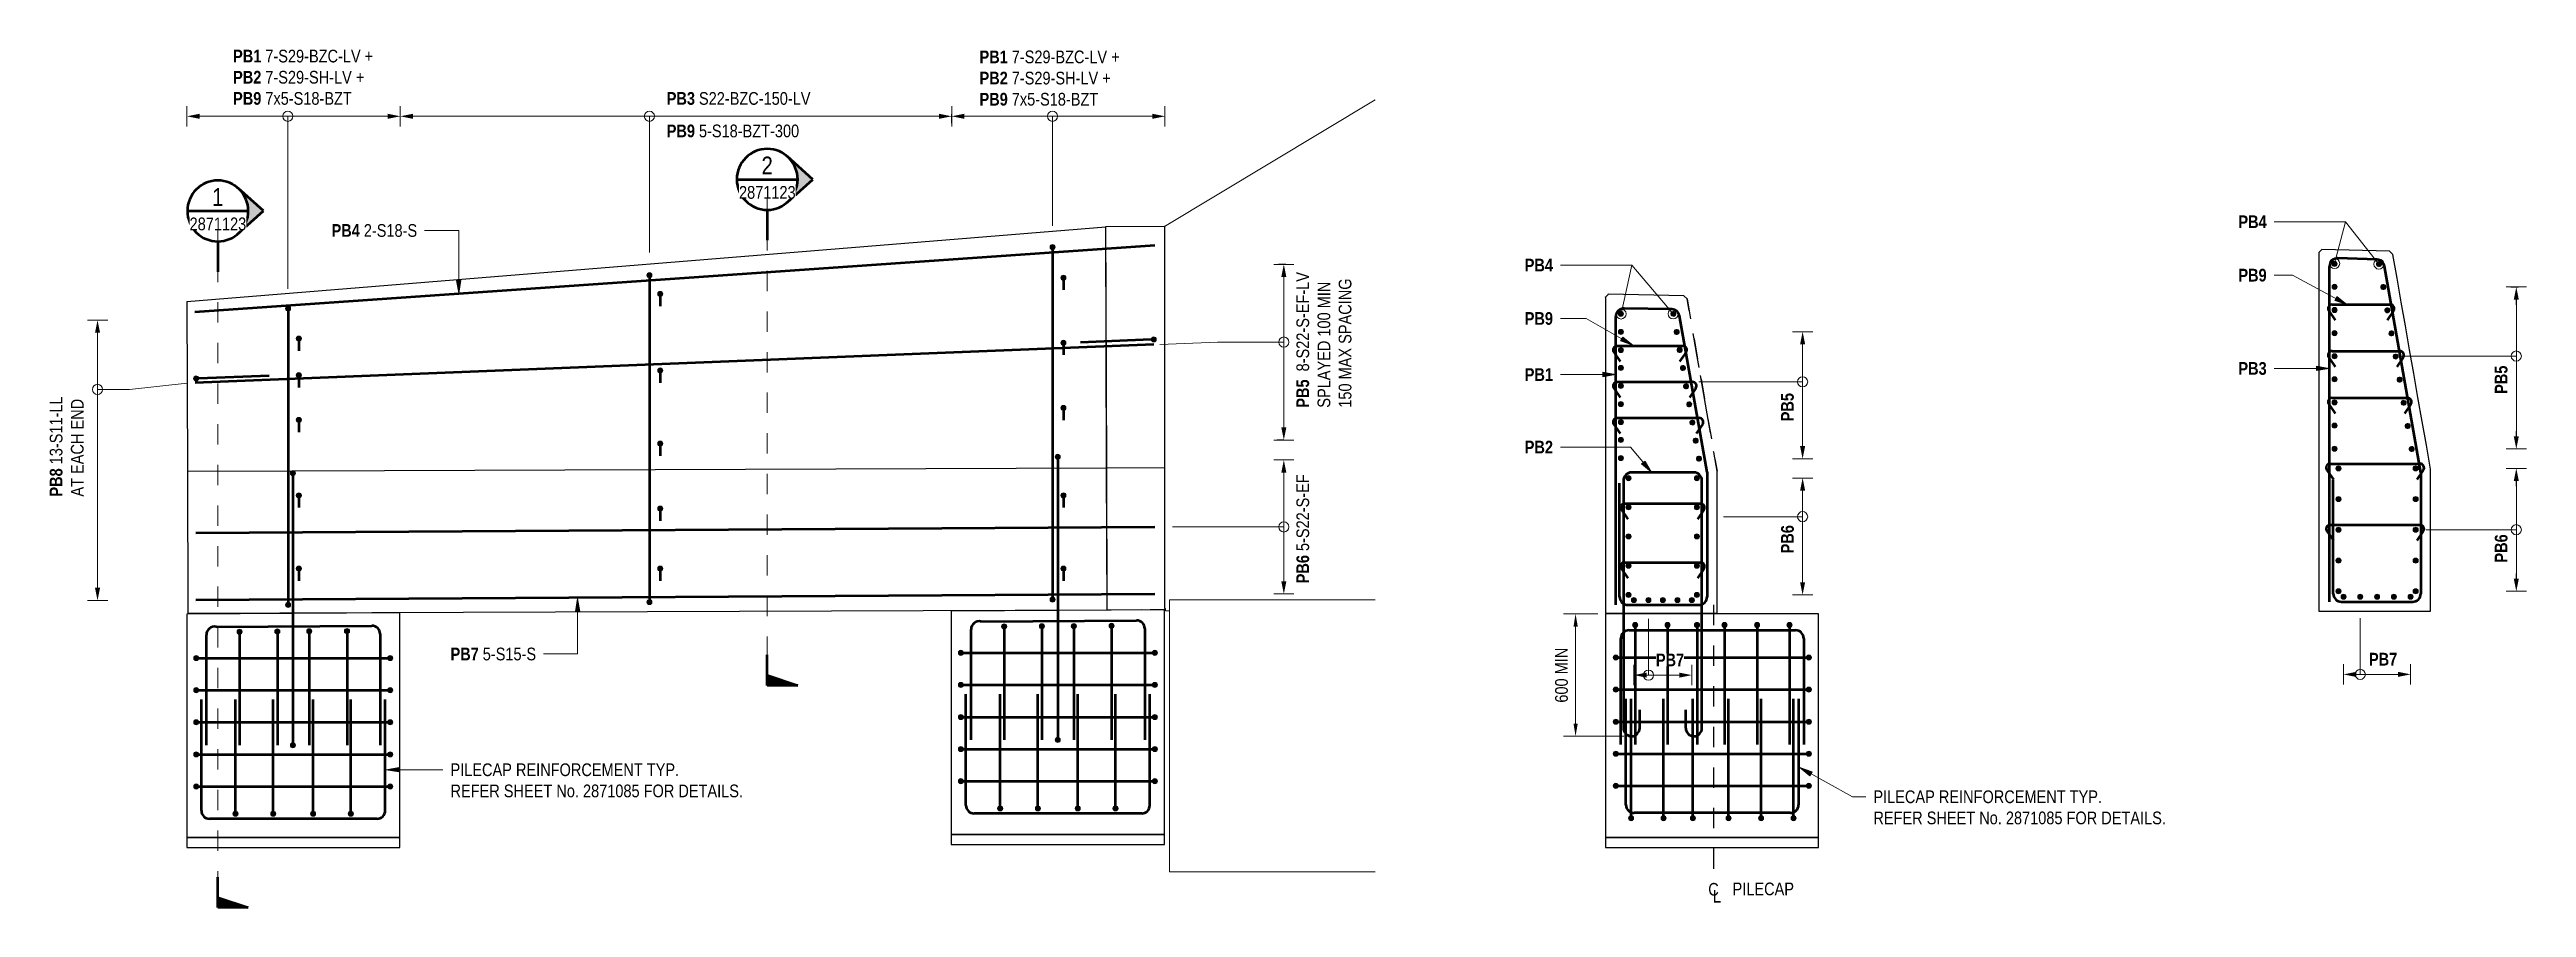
# Model space of a CAD drawing. Header units: metres. Extents: x 0.2 to 13.9, y 2.7 to 21.6.
# Drawn here: x 1.67 to 13.86, y 17.37 to 21.59 of the extents above; entities outside this region: 3.
import ezdxf

# ---------------------------------------------------------------- set-up
doc = ezdxf.new("R2010")
doc.units = ezdxf.units.M
doc.linetypes.add('Dot_Section Line', pattern=[0.02, 0, -0.02])
doc.linetypes.add('JacobsCenter', pattern=[0.015, 0.009, -0.0015, 0.003, -0.0015])
doc.layers.get('Defpoints').update_dxf_attribs({"color": 41})
for name, color, linetype, lineweight in [('D-BDGE', 7, 'Continuous', 13), ('D-BDGE-FNDN-PILE-CAP', 7, 'Continuous', 50), ('D-BDGE-GEN-MOD', 7, 'Continuous', 35), ('D-BDGE-LINE', 7, 'Continuous', 9), ('D-ENHA-ANNO-TEXT', 7, 'Continuous', 9), ('D-ENHA-GEN-LINE', 7, 'Continuous', 9), ('D-ENHA-TEXT', 7, 'Continuous', 9), ('D-ENHA-TEXT-DIMS', 7, 'Continuous', 9)]:
    doc.layers.add(name, color=color, linetype=linetype, lineweight=lineweight)
doc.styles.add('Arial Narrow', font='ARIALN.TTF', dxfattribs={"height": 0.0035})
doc.styles.add('Arial Narrow_1', font='ARIALN.TTF', dxfattribs={"height": 0.005})
doc.styles.add('Arial Narrow_2', font='ARIALN.TTF', dxfattribs={"height": 0.0625})
doc.styles.add('Arial Narrow_3', font='ARIALN.TTF', dxfattribs={"height": 0.0875})
doc.styles.add('Arial Narrow_B', font='ARIALNB.TTF', dxfattribs={"height": 0.0625})
doc.dimstyles.new('Dimension_Standard_O__mm_', dxfattribs={"dimscale": 0.3048, "dimtxt": 0.063964, "dimasz": 0.205052, "dimexe": 0.19685, "dimexo": 0.123031, "dimgap": 0.123031, "dimtad": 1, "dimdec": 0, "dimlfac": 1000, "dimzin": 0, "dimdsep": 46, "dimtxsty": 'Arial Narrow_2', "dimsah": 1, "dimcen": 0.09, "dimaunit": 1, "dimadec": 4, "dimazin": 0, "dimtfac": 1, "dimtdec": 4, "dimtix": 1, "dimtmove": 0, "dimatfit": 3, "dimfxl": 1, "dimtvp": 1, "dimtfill": 1, "dimtolj": 1, "dimtzin": 0, "dimlwd": 18, "dimlwe": 18, "dimarcsym": 2})

msp = doc.modelspace()

# ---------------------------------------------------------------- texts
at = {"layer": 'D-ENHA-TEXT', "char_height": 0.0625, "attachment_point": 1, "style": 'Arial Narrow_B', "bg_fill": 3, "box_fill_scale": 1, "bg_fill_color": 256, "bg_fill_transparency": 0}
for s, insert in [('PB1', (2.5724, 21.5905)), ('PB1', (6.2474, 21.5864)), ('PB7', (3.6429, 18.6465))]:
    msp.add_mtext(s, dxfattribs=dict(at, insert=insert))
at = {"layer": 'D-ENHA-TEXT', "insert": (1.6697, 19.3903), "char_height": 0.0625, "attachment_point": 1, "rotation": 90, "style": 'Arial Narrow_B', "bg_fill": 3, "box_fill_scale": 1, "bg_fill_color": 256, "bg_fill_true_color": 13158600, "bg_fill_transparency": 0}
msp.add_mtext('PB8', dxfattribs=at)
at = {"layer": 'D-ENHA-TEXT', "insert": (0.2337, 2.6601), "char_height": 0.0035, "attachment_point": 1, "style": 'Arial Narrow', "bg_fill": 3, "box_fill_scale": 1, "bg_fill_color": 256, "bg_fill_true_color": 13158600, "bg_fill_transparency": 0}
msp.add_mtext('1.', dxfattribs=at)

# ---------------------------------------------------------------- blocks, each defined once
blk = doc.blocks.new('CS_DET_Rebar Combined - Multiple Bar-6287424-DRG-2871123 - ELEVATION - TYPICAL OFF-STRUCTURE BARRIER REINFORCEMENT DETAILS')
at = {"layer": 'D-BDGE-LINE', "true_color": 0xc7c7c7}
blk.add_hatch(color=9, dxfattribs=at).paths.add_polyline_path([(413.278, 17.817), (413.282, 17.817), (413.285, 17.818), (413.287, 17.82), (413.289, 17.823), (413.29, 17.826), (413.291, 17.829), (413.29, 17.832), (413.289, 17.835), (413.287, 17.838), (413.285, 17.84), (413.282, 17.841), (413.278, 17.842), (413.275, 17.841), (413.272, 17.84), (413.27, 17.838), (413.268, 17.835), (413.266, 17.832), (413.266, 17.829), (413.266, 17.826), (413.268, 17.823), (413.27, 17.82), (413.272, 17.818), (413.275, 17.817)])
at = {"layer": 'D-BDGE-LINE', "color": 252, "lineweight": 50, "true_color": 0x888888}
blk.add_line((413.278, 17.842), (413.278, 18.391), dxfattribs=at)
at = {"layer": 'D-BDGE-LINE', "color": 252, "true_color": 0x888888}
for start, end in [(90, 270), (270, 90)]:
    blk.add_arc((413.278, 17.829), 0.0125, start, end, dxfattribs=at)
blk = doc.blocks.new('CS_DET_Rebar Combined - Multiple Bar-6287682-DRG-2871123 - ELEVATION - TYPICAL OFF-STRUCTURE BARRIER REINFORCEMENT DETAILS')
at = {"layer": 'D-BDGE-LINE', "true_color": 0xc7c7c7}
blk.add_hatch(color=9, dxfattribs=at).paths.add_polyline_path([(413.846, 17.817), (413.85, 17.817), (413.853, 17.818), (413.855, 17.82), (413.857, 17.823), (413.858, 17.826), (413.859, 17.829), (413.858, 17.832), (413.857, 17.835), (413.855, 17.838), (413.853, 17.84), (413.85, 17.841), (413.846, 17.842), (413.843, 17.841), (413.84, 17.84), (413.838, 17.838), (413.836, 17.835), (413.834, 17.832), (413.834, 17.829), (413.834, 17.826), (413.836, 17.823), (413.838, 17.82), (413.84, 17.818), (413.843, 17.817)])
at = {"layer": 'D-BDGE-LINE', "color": 252, "lineweight": 50, "true_color": 0x888888}
blk.add_line((413.846, 17.842), (413.846, 18.391), dxfattribs=at)
at = {"layer": 'D-BDGE-LINE', "color": 252, "true_color": 0x888888}
for start, end in [(90, 270), (270, 90)]:
    blk.add_arc((413.846, 17.829), 0.0125, start, end, dxfattribs=at)
blk = doc.blocks.new('CS_DET_Rebar Combined - Multiple Bar-6289675-DRG-2871123 - ELEVATION - TYPICAL OFF-STRUCTURE BARRIER REINFORCEMENT DETAILS')
at = {"layer": 'D-BDGE-LINE', "true_color": 0xc7c7c7}
for points in [[(413.085, 18.266), (413.088, 18.267), (413.091, 18.268), (413.094, 18.27), (413.096, 18.273), (413.097, 18.276), (413.097, 18.279), (413.097, 18.282), (413.096, 18.285), (413.094, 18.288), (413.091, 18.29), (413.088, 18.291), (413.085, 18.291), (413.082, 18.291), (413.079, 18.29), (413.076, 18.288), (413.074, 18.285), (413.073, 18.282), (413.072, 18.279), (413.073, 18.276), (413.074, 18.273), (413.076, 18.27), (413.079, 18.268), (413.082, 18.267)], [(414.04, 18.266), (414.043, 18.267), (414.046, 18.268), (414.049, 18.27), (414.051, 18.273), (414.052, 18.276), (414.052, 18.279), (414.052, 18.282), (414.051, 18.285), (414.049, 18.288), (414.046, 18.29), (414.043, 18.291), (414.04, 18.291), (414.037, 18.291), (414.034, 18.29), (414.031, 18.288), (414.029, 18.285), (414.028, 18.282), (414.027, 18.279), (414.028, 18.276), (414.029, 18.273), (414.031, 18.27), (414.034, 18.268), (414.037, 18.267)]]:
    blk.add_hatch(color=9, dxfattribs=at).paths.add_polyline_path(points)
at = {"layer": 'D-BDGE-LINE', "color": 252, "lineweight": 50, "true_color": 0x888888}
blk.add_line((413.097, 18.279), (414.027, 18.279), dxfattribs=at)
at = {"layer": 'D-BDGE-LINE', "color": 252, "true_color": 0x888888}
for centre, start, end in [((413.085, 18.279), 360, 180), ((413.085, 18.279), 180, 360), ((414.04, 18.279), 360, 180), ((414.04, 18.279), 180, 360)]:
    blk.add_arc(centre, 0.0125, start, end, dxfattribs=at)
blk = doc.blocks.new('CS_DET_Rebar Combined - Multiple Bar-6289624-DRG-2871123 - ELEVATION - TYPICAL OFF-STRUCTURE BARRIER REINFORCEMENT DETAILS')
at = {"layer": 'D-BDGE-LINE', "true_color": 0xc7c7c7}
for points in [[(413.085, 18.108), (413.088, 18.109), (413.091, 18.11), (413.094, 18.112), (413.096, 18.115), (413.097, 18.118), (413.097, 18.121), (413.097, 18.124), (413.096, 18.127), (413.094, 18.13), (413.091, 18.132), (413.088, 18.133), (413.085, 18.133), (413.082, 18.133), (413.079, 18.132), (413.076, 18.13), (413.074, 18.127), (413.073, 18.124), (413.072, 18.121), (413.073, 18.118), (413.074, 18.115), (413.076, 18.112), (413.079, 18.11), (413.082, 18.109)], [(414.04, 18.108), (414.043, 18.109), (414.046, 18.11), (414.049, 18.112), (414.051, 18.115), (414.052, 18.118), (414.052, 18.121), (414.052, 18.124), (414.051, 18.127), (414.049, 18.13), (414.046, 18.132), (414.043, 18.133), (414.04, 18.133), (414.037, 18.133), (414.034, 18.132), (414.031, 18.13), (414.029, 18.127), (414.028, 18.124), (414.027, 18.121), (414.028, 18.118), (414.029, 18.115), (414.031, 18.112), (414.034, 18.11), (414.037, 18.109)]]:
    blk.add_hatch(color=9, dxfattribs=at).paths.add_polyline_path(points)
at = {"layer": 'D-BDGE-LINE', "color": 252, "lineweight": 50, "true_color": 0x888888}
blk.add_line((413.097, 18.121), (414.027, 18.121), dxfattribs=at)
at = {"layer": 'D-BDGE-LINE', "color": 252, "true_color": 0x888888}
for centre, start, end in [((413.085, 18.121), 360, 180), ((413.085, 18.121), 180, 360), ((414.04, 18.121), 360, 180), ((414.04, 18.121), 180, 360)]:
    blk.add_arc(centre, 0.0125, start, end, dxfattribs=at)
blk = doc.blocks.new('CS_DET_Rebar Combined - Multiple Bar-6288037-DRG-2871123 - ELEVATION - TYPICAL OFF-STRUCTURE BARRIER REINFORCEMENT DETAILS')
at = {"layer": 'D-BDGE-LINE', "true_color": 0xc7c7c7}
blk.add_hatch(color=9, dxfattribs=at).paths.add_polyline_path([(413.298, 18.713), (413.301, 18.713), (413.304, 18.714), (413.307, 18.716), (413.309, 18.719), (413.31, 18.722), (413.311, 18.725), (413.31, 18.728), (413.309, 18.731), (413.307, 18.734), (413.304, 18.736), (413.301, 18.737), (413.298, 18.738), (413.295, 18.737), (413.292, 18.736), (413.289, 18.734), (413.287, 18.731), (413.286, 18.728), (413.286, 18.725), (413.286, 18.722), (413.287, 18.719), (413.289, 18.716), (413.292, 18.714), (413.295, 18.713)])
at = {"layer": 'D-BDGE-LINE', "color": 252, "lineweight": 50, "true_color": 0x888888}
blk.add_line((413.298, 18.713), (413.298, 18.166), dxfattribs=at)
at = {"layer": 'D-BDGE-LINE', "color": 252, "true_color": 0x888888}
for start, end in [(90, 270), (270, 90)]:
    blk.add_arc((413.298, 18.725), 0.0125, start, end, dxfattribs=at)
blk = doc.blocks.new('CS_DET_Rebar Combined - Multiple Bar-6288070-DRG-2871123 - ELEVATION - TYPICAL OFF-STRUCTURE BARRIER REINFORCEMENT DETAILS')
at = {"layer": 'D-BDGE-LINE', "true_color": 0xc7c7c7}
blk.add_hatch(color=9, dxfattribs=at).paths.add_polyline_path([(413.484, 18.714), (413.487, 18.714), (413.49, 18.715), (413.493, 18.717), (413.495, 18.72), (413.496, 18.723), (413.497, 18.726), (413.496, 18.729), (413.495, 18.732), (413.493, 18.735), (413.49, 18.737), (413.487, 18.738), (413.484, 18.739), (413.481, 18.738), (413.478, 18.737), (413.475, 18.735), (413.473, 18.732), (413.472, 18.729), (413.472, 18.726), (413.472, 18.723), (413.473, 18.72), (413.475, 18.717), (413.478, 18.715), (413.481, 18.714)])
at = {"layer": 'D-BDGE-LINE', "color": 252, "lineweight": 50, "true_color": 0x888888}
blk.add_line((413.484, 18.714), (413.484, 18.166), dxfattribs=at)
at = {"layer": 'D-BDGE-LINE', "color": 252, "true_color": 0x888888}
for start, end in [(90, 270), (270, 90)]:
    blk.add_arc((413.484, 18.726), 0.0125, start, end, dxfattribs=at)
blk = doc.blocks.new('CS_DET_Rebar Combined - Multiple Bar-6288132-DRG-2871123 - ELEVATION - TYPICAL OFF-STRUCTURE BARRIER REINFORCEMENT DETAILS')
at = {"layer": 'D-BDGE-LINE', "true_color": 0xc7c7c7}
blk.add_hatch(color=9, dxfattribs=at).paths.add_polyline_path([(413.827, 18.716), (413.83, 18.716), (413.833, 18.717), (413.835, 18.719), (413.837, 18.722), (413.839, 18.725), (413.839, 18.728), (413.839, 18.732), (413.837, 18.735), (413.835, 18.737), (413.833, 18.739), (413.83, 18.74), (413.827, 18.741), (413.823, 18.74), (413.82, 18.739), (413.818, 18.737), (413.816, 18.735), (413.814, 18.732), (413.814, 18.728), (413.814, 18.725), (413.816, 18.722), (413.818, 18.719), (413.82, 18.717), (413.823, 18.716)])
at = {"layer": 'D-BDGE-LINE', "color": 252, "lineweight": 50, "true_color": 0x888888}
blk.add_line((413.827, 18.716), (413.827, 18.166), dxfattribs=at)
at = {"layer": 'D-BDGE-LINE', "color": 252, "true_color": 0x888888}
for start, end in [(90, 270), (270, 90)]:
    blk.add_arc((413.827, 18.728), 0.0125, start, end, dxfattribs=at)
blk = doc.blocks.new('CS_DET_Rebar Combined - Multiple Bar-6288100-DRG-2871123 - ELEVATION - TYPICAL OFF-STRUCTURE BARRIER REINFORCEMENT DETAILS')
at = {"layer": 'D-BDGE-LINE', "true_color": 0xc7c7c7}
blk.add_hatch(color=9, dxfattribs=at).paths.add_polyline_path([(413.641, 18.715), (413.644, 18.715), (413.647, 18.716), (413.649, 18.718), (413.651, 18.721), (413.653, 18.724), (413.653, 18.727), (413.653, 18.73), (413.651, 18.733), (413.649, 18.736), (413.647, 18.738), (413.644, 18.739), (413.641, 18.74), (413.637, 18.739), (413.634, 18.738), (413.632, 18.736), (413.63, 18.733), (413.628, 18.73), (413.628, 18.727), (413.628, 18.724), (413.63, 18.721), (413.632, 18.718), (413.634, 18.716), (413.637, 18.715)])
at = {"layer": 'D-BDGE-LINE', "color": 252, "lineweight": 50, "true_color": 0x888888}
blk.add_line((413.641, 18.715), (413.641, 18.166), dxfattribs=at)
at = {"layer": 'D-BDGE-LINE', "color": 252, "true_color": 0x888888}
for start, end in [(90, 270), (270, 90)]:
    blk.add_arc((413.641, 18.727), 0.0125, start, end, dxfattribs=at)
blk = doc.blocks.new('CS_DET_Rebar Combined - Multiple Bar-6331817-DRG-2871123 - ELEVATION - TYPICAL OFF-STRUCTURE BARRIER REINFORCEMENT DETAILS')
at = {"layer": 'D-BDGE-LINE'}
for points in [[(413.561, 19.494), (413.564, 19.494), (413.567, 19.495), (413.57, 19.497), (413.572, 19.5), (413.573, 19.503), (413.573, 19.506), (413.573, 19.509), (413.572, 19.512), (413.57, 19.515), (413.567, 19.517), (413.564, 19.518), (413.561, 19.519), (413.558, 19.518), (413.555, 19.517), (413.552, 19.514), (413.55, 19.512), (413.549, 19.509), (413.548, 19.506), (413.549, 19.503), (413.55, 19.5), (413.552, 19.497), (413.555, 19.495), (413.558, 19.494)], [(413.561, 18.154), (413.564, 18.154), (413.567, 18.155), (413.57, 18.157), (413.572, 18.16), (413.573, 18.163), (413.573, 18.166), (413.573, 18.17), (413.572, 18.173), (413.57, 18.175), (413.567, 18.177), (413.564, 18.178), (413.561, 18.179), (413.558, 18.178), (413.555, 18.177), (413.552, 18.175), (413.55, 18.173), (413.549, 18.17), (413.548, 18.166), (413.549, 18.163), (413.55, 18.16), (413.552, 18.157), (413.555, 18.155), (413.558, 18.154)]]:
    blk.add_hatch(color=256, dxfattribs=at).paths.add_polyline_path(points)
at = {"layer": 'D-BDGE-LINE', "lineweight": 50}
blk.add_line((413.561, 19.494), (413.561, 18.179), dxfattribs=at)
at = {"layer": 'D-BDGE-LINE'}
for centre, start, end in [((413.561, 19.506), 90, 270), ((413.561, 19.506), 270, 90), ((413.561, 18.166), 90, 270), ((413.561, 18.166), 270, 90)]:
    blk.add_arc(centre, 0.0125, start, end, dxfattribs=at)
blk = doc.blocks.new('CS_DET_Rebar Combined - Multiple Bar-6339301-DRG-2871123 - ELEVATION - TYPICAL OFF-STRUCTURE BARRIER REINFORCEMENT DETAILS')
at = {"layer": 'D-BDGE-LINE'}
for points in [[(417.326, 19.573), (417.329, 19.573), (417.332, 19.575), (417.334, 19.577), (417.336, 19.579), (417.338, 19.582), (417.338, 19.586), (417.338, 19.589), (417.336, 19.592), (417.334, 19.594), (417.332, 19.596), (417.329, 19.598), (417.326, 19.598), (417.322, 19.598), (417.319, 19.596), (417.317, 19.594), (417.315, 19.592), (417.314, 19.589), (417.313, 19.586), (417.314, 19.582), (417.315, 19.579), (417.317, 19.577), (417.319, 19.575), (417.322, 19.573)], [(417.326, 18.18), (417.329, 18.18), (417.332, 18.182), (417.334, 18.183), (417.336, 18.186), (417.338, 18.189), (417.338, 18.192), (417.338, 18.196), (417.336, 18.199), (417.334, 18.201), (417.332, 18.203), (417.329, 18.204), (417.326, 18.205), (417.322, 18.204), (417.319, 18.203), (417.317, 18.201), (417.315, 18.199), (417.314, 18.196), (417.313, 18.192), (417.314, 18.189), (417.315, 18.186), (417.317, 18.183), (417.319, 18.182), (417.322, 18.18)]]:
    blk.add_hatch(color=256, dxfattribs=at).paths.add_polyline_path(points)
at = {"layer": 'D-BDGE-LINE', "lineweight": 50}
blk.add_line((417.326, 19.573), (417.326, 18.205), dxfattribs=at)
at = {"layer": 'D-BDGE-LINE'}
for centre, start, end in [((417.326, 19.586), 90, 270), ((417.326, 19.586), 270, 90), ((417.326, 18.192), 90, 270), ((417.326, 18.192), 270, 90)]:
    blk.add_arc(centre, 0.0125, start, end, dxfattribs=at)
blk = doc.blocks.new('T2DExtentArrowReinf_v1 - Extent-6784739-DRG-2871123 - ELEVATION - TYPICAL OFF-STRUCTURE BARRIER REINFORCEMENT DETAILS')
at = {"layer": 'D-BDGE-LINE'}
for p, q in [((418.449, 20.534), (418.413, 20.534)), ((418.439, 20.471), (418.439, 19.731)), ((418.439, 20.151), (418.113, 20.151)), ((418.406, 19.669), (418.439, 19.669))]:
    blk.add_line(p, q, dxfattribs=at)
blk = doc.blocks.new('CS_DET_Rebar Combined - Multiple Bar-6323932-DRG-2871123 - ELEVATION - TYPICAL OFF-STRUCTURE BARRIER REINFORCEMENT DETAILS')
at = {"layer": 'D-BDGE-LINE'}
for points in [[(415.316, 20.468), (415.319, 20.468), (415.322, 20.47), (415.325, 20.471), (415.327, 20.474), (415.328, 20.477), (415.328, 20.48), (415.328, 20.484), (415.327, 20.487), (415.325, 20.489), (415.322, 20.491), (415.319, 20.492), (415.316, 20.493), (415.313, 20.492), (415.31, 20.491), (415.307, 20.489), (415.305, 20.487), (415.304, 20.484), (415.303, 20.48), (415.304, 20.477), (415.305, 20.474), (415.307, 20.471), (415.31, 20.47), (415.313, 20.468)], [(415.316, 18.859), (415.319, 18.859), (415.322, 18.86), (415.325, 18.862), (415.327, 18.865), (415.328, 18.868), (415.328, 18.871), (415.328, 18.874), (415.327, 18.877), (415.325, 18.88), (415.322, 18.882), (415.319, 18.883), (415.316, 18.884), (415.313, 18.883), (415.31, 18.882), (415.307, 18.88), (415.305, 18.877), (415.304, 18.874), (415.303, 18.871), (415.304, 18.868), (415.305, 18.865), (415.307, 18.862), (415.31, 18.86), (415.313, 18.859)]]:
    blk.add_hatch(color=256, dxfattribs=at).paths.add_polyline_path(points)
at = {"layer": 'D-BDGE-LINE', "lineweight": 50}
blk.add_line((415.316, 20.468), (415.316, 18.884), dxfattribs=at)
at = {"layer": 'D-BDGE-LINE'}
for centre, start, end in [((415.316, 20.48), 90, 270), ((415.316, 20.48), 270, 90), ((415.316, 18.871), 90, 270), ((415.316, 18.871), 270, 90)]:
    blk.add_arc(centre, 0.0125, start, end, dxfattribs=at)
blk = doc.blocks.new('T2DExtentArrowReinf_v1 - Extent-6339067-DRG-2871123 - ELEVATION - TYPICAL OFF-STRUCTURE BARRIER REINFORCEMENT DETAILS')
at = {"layer": 'D-BDGE-LINE'}
for p, q in [((418.449, 19.571), (418.413, 19.571)), ((418.439, 19.508), (418.439, 18.973)), ((418.439, 19.241), (417.892, 19.241)), ((418.406, 18.911), (418.439, 18.911))]:
    blk.add_line(p, q, dxfattribs=at)
blk = doc.blocks.new('T2DExtentArrowReinf_v1 - Extent-6336770-DRG-2871123 - ELEVATION - TYPICAL OFF-STRUCTURE BARRIER REINFORCEMENT DETAILS')
at = {"layer": 'D-BDGE-LINE'}
for p, q in [((413.039, 21.229), (413.039, 21.263)), ((414.027, 21.263), (413.102, 21.263)), ((413.536, 21.263), (413.536, 20.413)), ((414.089, 21.273), (414.089, 21.237))]:
    blk.add_line(p, q, dxfattribs=at)
blk = doc.blocks.new('T2DExtentArrowReinf_v1 - Extent-7368511-DRG-2871123 - ELEVATION - TYPICAL OFF-STRUCTURE BARRIER REINFORCEMENT DETAILS')
at = {"layer": 'D-BDGE-LINE'}
for p, q in [((414.089, 21.273), (414.089, 21.237)), ((414.152, 21.263), (416.742, 21.263)), ((415.316, 21.263), (415.316, 20.592)), ((416.804, 21.229), (416.804, 21.263))]:
    blk.add_line(p, q, dxfattribs=at)
blk = doc.blocks.new('T2DExtentArrowReinf_v1 - Extent-6336665-DRG-2871123 - ELEVATION - TYPICAL OFF-STRUCTURE BARRIER REINFORCEMENT DETAILS')
at = {"layer": 'D-BDGE-LINE'}
for p, q in [((416.804, 21.273), (416.804, 21.237)), ((416.867, 21.263), (417.792, 21.263)), ((417.301, 21.263), (417.301, 20.723)), ((417.854, 21.229), (417.854, 21.263))]:
    blk.add_line(p, q, dxfattribs=at)
blk = doc.blocks.new('CS_DET_Rebar Combined - Multiple Bar-6336453-DRG-2871123 - ELEVATION - TYPICAL OFF-STRUCTURE BARRIER REINFORCEMENT DETAILS')
at = {"layer": 'D-BDGE-LINE'}
for points in [[(413.537, 20.303), (413.54, 20.304), (413.543, 20.305), (413.545, 20.307), (413.547, 20.309), (413.549, 20.312), (413.549, 20.316), (413.549, 20.319), (413.547, 20.322), (413.545, 20.325), (413.543, 20.326), (413.54, 20.328), (413.537, 20.328), (413.533, 20.328), (413.53, 20.326), (413.528, 20.325), (413.526, 20.322), (413.524, 20.319), (413.524, 20.316), (413.524, 20.312), (413.526, 20.309), (413.528, 20.307), (413.53, 20.305), (413.533, 20.304)], [(413.537, 18.845), (413.54, 18.845), (413.543, 18.846), (413.545, 18.848), (413.547, 18.851), (413.549, 18.854), (413.549, 18.857), (413.549, 18.86), (413.547, 18.863), (413.545, 18.866), (413.543, 18.868), (413.54, 18.869), (413.537, 18.87), (413.533, 18.869), (413.53, 18.868), (413.528, 18.866), (413.526, 18.863), (413.524, 18.86), (413.524, 18.857), (413.524, 18.854), (413.526, 18.851), (413.528, 18.848), (413.53, 18.846), (413.533, 18.845)]]:
    blk.add_hatch(color=256, dxfattribs=at).paths.add_polyline_path(points)
at = {"layer": 'D-BDGE-LINE', "lineweight": 50}
blk.add_line((413.537, 20.303), (413.537, 18.87), dxfattribs=at)
at = {"layer": 'D-BDGE-LINE'}
for centre, start, end in [((413.537, 20.316), 90, 270), ((413.537, 20.316), 270, 90), ((413.537, 18.857), 90, 270), ((413.537, 18.857), 270, 90)]:
    blk.add_arc(centre, 0.0125, start, end, dxfattribs=at)
blk = doc.blocks.new('CS_DET_Rebar Combined - Multiple Bar-6336566-DRG-2871123 - ELEVATION - TYPICAL OFF-STRUCTURE BARRIER REINFORCEMENT DETAILS')
at = {"layer": 'D-BDGE-LINE'}
for points in [[(417.301, 20.606), (417.304, 20.606), (417.307, 20.608), (417.31, 20.61), (417.312, 20.612), (417.313, 20.615), (417.313, 20.619), (417.313, 20.622), (417.312, 20.625), (417.31, 20.627), (417.307, 20.629), (417.304, 20.631), (417.301, 20.631), (417.298, 20.631), (417.295, 20.629), (417.292, 20.627), (417.29, 20.625), (417.289, 20.622), (417.288, 20.619), (417.289, 20.615), (417.29, 20.612), (417.292, 20.61), (417.295, 20.608), (417.298, 20.606)], [(417.301, 18.871), (417.304, 18.871), (417.307, 18.872), (417.31, 18.874), (417.312, 18.877), (417.313, 18.88), (417.313, 18.883), (417.313, 18.886), (417.312, 18.889), (417.31, 18.892), (417.307, 18.894), (417.304, 18.895), (417.301, 18.896), (417.298, 18.895), (417.295, 18.894), (417.292, 18.892), (417.29, 18.889), (417.289, 18.886), (417.288, 18.883), (417.289, 18.88), (417.29, 18.877), (417.292, 18.874), (417.295, 18.872), (417.298, 18.871)]]:
    blk.add_hatch(color=256, dxfattribs=at).paths.add_polyline_path(points)
at = {"layer": 'D-BDGE-LINE', "lineweight": 50}
blk.add_line((417.301, 20.606), (417.301, 18.896), dxfattribs=at)
at = {"layer": 'D-BDGE-LINE'}
for centre, start, end in [((417.301, 20.619), 90, 270), ((417.301, 20.619), 270, 90), ((417.301, 18.883), 90, 270), ((417.301, 18.883), 270, 90)]:
    blk.add_arc(centre, 0.0125, start, end, dxfattribs=at)
blk = doc.blocks.new('CS_DET_Rebar Combined - Multiple Bar-6774181-DRG-2871123 - ELEVATION - TYPICAL OFF-STRUCTURE BARRIER REINFORCEMENT DETAILS')
at = {"layer": 'D-BDGE-LINE'}
blk.add_hatch(color=256, dxfattribs=at).paths.add_polyline_path([(413.59, 20.156), (413.593, 20.156), (413.596, 20.157), (413.599, 20.159), (413.601, 20.162), (413.602, 20.165), (413.603, 20.168), (413.602, 20.171), (413.601, 20.174), (413.599, 20.177), (413.596, 20.179), (413.593, 20.18), (413.59, 20.181), (413.587, 20.18), (413.584, 20.179), (413.581, 20.177), (413.579, 20.174), (413.578, 20.171), (413.578, 20.168), (413.578, 20.165), (413.579, 20.162), (413.581, 20.159), (413.584, 20.157), (413.587, 20.156)])
at = {"layer": 'D-BDGE-LINE', "lineweight": 50}
blk.add_line((413.59, 20.156), (413.59, 20.108), dxfattribs=at)
at = {"layer": 'D-BDGE-LINE'}
for start, end in [(90, 270), (270, 90)]:
    blk.add_arc((413.59, 20.168), 0.0125, start, end, dxfattribs=at)
blk = doc.blocks.new('CS_DET_Rebar Combined - Multiple Bar-V1-DRG-2871123 - ELEVATION - TYPICAL OFF-STRUCTURE BARRIER REINFORCEMENT DETAILS')
at = {"layer": 'D-BDGE-LINE'}
blk.add_hatch(color=256, dxfattribs=at).paths.add_polyline_path([(413.59, 19.756), (413.593, 19.756), (413.596, 19.757), (413.599, 19.759), (413.601, 19.762), (413.602, 19.765), (413.603, 19.768), (413.602, 19.771), (413.601, 19.774), (413.599, 19.777), (413.596, 19.779), (413.593, 19.78), (413.59, 19.781), (413.587, 19.78), (413.584, 19.779), (413.581, 19.777), (413.579, 19.774), (413.578, 19.771), (413.578, 19.767), (413.578, 19.765), (413.579, 19.762), (413.581, 19.759), (413.584, 19.757), (413.587, 19.756)])
at = {"layer": 'D-BDGE-LINE', "lineweight": 50}
blk.add_line((413.59, 19.756), (413.59, 19.708), dxfattribs=at)
at = {"layer": 'D-BDGE-LINE'}
for start, end in [(90, 270), (270, 90)]:
    blk.add_arc((413.59, 19.768), 0.0125, start, end, dxfattribs=at)
blk = doc.blocks.new('CS_DET_Rebar Combined - Multiple Bar-6479601-DRG-2871123 - ELEVATION - TYPICAL OFF-STRUCTURE BARRIER REINFORCEMENT DETAILS')
at = {"layer": 'D-BDGE-LINE'}
blk.add_hatch(color=256, dxfattribs=at).paths.add_polyline_path([(413.085, 19.96), (413.088, 19.96), (413.091, 19.961), (413.094, 19.964), (413.096, 19.966), (413.097, 19.969), (413.097, 19.973), (413.096, 19.976), (413.095, 19.979), (413.093, 19.981), (413.09, 19.983), (413.087, 19.984), (413.084, 19.984), (413.081, 19.984), (413.078, 19.983), (413.075, 19.98), (413.073, 19.978), (413.072, 19.975), (413.072, 19.972), (413.073, 19.968), (413.074, 19.965), (413.076, 19.963), (413.079, 19.961), (413.082, 19.96)])
at = {"layer": 'D-BDGE-LINE', "lineweight": 50}
blk.add_line((413.097, 19.973), (413.444, 19.986), dxfattribs=at)
at = {"layer": 'D-BDGE-LINE'}
for start, end in [(2.2872, 182.2872), (182.2872, 2.2872)]:
    blk.add_arc((413.084, 19.972), 0.0125, start, end, dxfattribs=at)
blk = doc.blocks.new('CS_DET_Rebar Combined - Multiple Bar-6479646-DRG-2871123 - ELEVATION - TYPICAL OFF-STRUCTURE BARRIER REINFORCEMENT DETAILS')
at = {"layer": 'D-BDGE-LINE'}
blk.add_hatch(color=256, dxfattribs=at).paths.add_polyline_path([(417.799, 20.151), (417.803, 20.152), (417.806, 20.153), (417.808, 20.155), (417.81, 20.158), (417.811, 20.161), (417.811, 20.164), (417.811, 20.167), (417.809, 20.17), (417.807, 20.173), (417.805, 20.175), (417.802, 20.176), (417.798, 20.176), (417.795, 20.176), (417.792, 20.174), (417.79, 20.172), (417.788, 20.17), (417.787, 20.166), (417.786, 20.163), (417.787, 20.16), (417.788, 20.157), (417.79, 20.155), (417.793, 20.153), (417.796, 20.152)])
at = {"layer": 'D-BDGE-LINE', "lineweight": 50}
blk.add_line((417.786, 20.163), (417.439, 20.149), dxfattribs=at)
at = {"layer": 'D-BDGE-LINE'}
for start, end in [(2.2872, 182.2872), (182.2872, 2.2872)]:
    blk.add_arc((417.799, 20.164), 0.0125, start, end, dxfattribs=at)
blk = doc.blocks.new('T2DExtentArrowReinf_v1 - Extent-6785257-DRG-2871123 - ELEVATION - TYPICAL OFF-STRUCTURE BARRIER REINFORCEMENT DETAILS')
at = {"layer": 'D-BDGE-LINE'}
for p, q in [((412.589, 20.259), (412.625, 20.259)), ((412.599, 20.197), (412.599, 18.942)), ((412.599, 19.918), (412.756, 19.918)), ((412.632, 18.879), (412.599, 18.879))]:
    blk.add_line(p, q, dxfattribs=at)
blk = doc.blocks.new('CS_DET_Rebar Combined - Multiple Bar-6281518-DRG-2871123 - SECTION 1')
at = {"layer": 'D-BDGE-LINE', "true_color": 0xc7c7c7}
for points in [[(-1737.147, 18.27), (-1737.144, 18.27), (-1737.141, 18.271), (-1737.138, 18.273), (-1737.136, 18.276), (-1737.135, 18.279), (-1737.135, 18.282), (-1737.135, 18.285), (-1737.136, 18.289), (-1737.138, 18.291), (-1737.141, 18.293), (-1737.144, 18.294), (-1737.147, 18.295), (-1737.151, 18.294), (-1737.154, 18.293), (-1737.156, 18.291), (-1737.158, 18.289), (-1737.159, 18.285), (-1737.16, 18.282), (-1737.159, 18.279), (-1737.158, 18.276), (-1737.156, 18.273), (-1737.154, 18.271), (-1737.151, 18.27)], [(-1736.197, 18.27), (-1736.194, 18.27), (-1736.191, 18.271), (-1736.188, 18.273), (-1736.186, 18.276), (-1736.185, 18.279), (-1736.185, 18.282), (-1736.185, 18.285), (-1736.186, 18.289), (-1736.188, 18.291), (-1736.191, 18.293), (-1736.194, 18.294), (-1736.197, 18.295), (-1736.2, 18.294), (-1736.204, 18.293), (-1736.206, 18.291), (-1736.208, 18.289), (-1736.209, 18.285), (-1736.21, 18.282), (-1736.209, 18.279), (-1736.208, 18.276), (-1736.206, 18.273), (-1736.204, 18.271), (-1736.2, 18.27)]]:
    blk.add_hatch(color=9, dxfattribs=at).paths.add_polyline_path(points)
at = {"layer": 'D-BDGE-LINE', "color": 252, "lineweight": 50, "true_color": 0x888888}
blk.add_line((-1737.135, 18.282), (-1736.21, 18.282), dxfattribs=at)
at = {"layer": 'D-BDGE-LINE', "color": 252, "true_color": 0x888888}
for centre, start, end in [((-1737.147, 18.282), 360, 180), ((-1736.197, 18.282), 360, 180), ((-1737.147, 18.282), 180, 360), ((-1736.197, 18.282), 180, 360)]:
    blk.add_arc(centre, 0.0125, start, end, dxfattribs=at)
blk = doc.blocks.new('CS_DET_Rebar Combined - Multiple Bar-6281619-DRG-2871123 - SECTION 1')
at = {"layer": 'D-BDGE-LINE', "true_color": 0xc7c7c7}
for points in [[(-1737.147, 18.112), (-1737.144, 18.112), (-1737.141, 18.113), (-1737.138, 18.115), (-1737.136, 18.118), (-1737.135, 18.121), (-1737.135, 18.124), (-1737.135, 18.127), (-1737.136, 18.131), (-1737.138, 18.133), (-1737.141, 18.135), (-1737.144, 18.136), (-1737.147, 18.137), (-1737.151, 18.136), (-1737.154, 18.135), (-1737.156, 18.133), (-1737.158, 18.131), (-1737.159, 18.127), (-1737.16, 18.124), (-1737.159, 18.121), (-1737.158, 18.118), (-1737.156, 18.115), (-1737.154, 18.113), (-1737.151, 18.112)], [(-1736.197, 18.112), (-1736.194, 18.112), (-1736.191, 18.113), (-1736.188, 18.115), (-1736.186, 18.118), (-1736.185, 18.121), (-1736.185, 18.124), (-1736.185, 18.127), (-1736.186, 18.131), (-1736.188, 18.133), (-1736.191, 18.135), (-1736.194, 18.136), (-1736.197, 18.137), (-1736.2, 18.136), (-1736.204, 18.135), (-1736.206, 18.133), (-1736.208, 18.131), (-1736.209, 18.127), (-1736.21, 18.124), (-1736.209, 18.121), (-1736.208, 18.118), (-1736.206, 18.115), (-1736.204, 18.113), (-1736.2, 18.112)]]:
    blk.add_hatch(color=9, dxfattribs=at).paths.add_polyline_path(points)
at = {"layer": 'D-BDGE-LINE', "color": 252, "lineweight": 50, "true_color": 0x888888}
blk.add_line((-1737.135, 18.124), (-1736.21, 18.124), dxfattribs=at)
at = {"layer": 'D-BDGE-LINE', "color": 252, "true_color": 0x888888}
for centre, start, end in [((-1737.147, 18.124), 360, 180), ((-1737.147, 18.124), 180, 360), ((-1736.197, 18.124), 360, 180), ((-1736.197, 18.124), 180, 360)]:
    blk.add_arc(centre, 0.0125, start, end, dxfattribs=at)
blk = doc.blocks.new('CS_DET_Rebar Combined - Multiple Bar-6281748-DRG-2871123 - SECTION 1')
at = {"layer": 'D-BDGE-LINE', "true_color": 0xc7c7c7}
blk.add_hatch(color=9, dxfattribs=at).paths.add_polyline_path([(-1736.272, 17.795), (-1736.269, 17.795), (-1736.266, 17.797), (-1736.263, 17.799), (-1736.261, 17.801), (-1736.26, 17.804), (-1736.26, 17.807), (-1736.26, 17.811), (-1736.261, 17.814), (-1736.263, 17.816), (-1736.266, 17.818), (-1736.269, 17.82), (-1736.272, 17.82), (-1736.276, 17.82), (-1736.279, 17.818), (-1736.281, 17.816), (-1736.283, 17.814), (-1736.284, 17.811), (-1736.285, 17.807), (-1736.284, 17.804), (-1736.283, 17.801), (-1736.281, 17.799), (-1736.279, 17.797), (-1736.276, 17.795)])
at = {"layer": 'D-BDGE-LINE', "color": 252, "lineweight": 50, "true_color": 0x888888}
blk.add_line((-1736.272, 17.82), (-1736.272, 18.395), dxfattribs=at)
at = {"layer": 'D-BDGE-LINE', "color": 252, "true_color": 0x888888}
for start, end in [(90, 270), (270, 90)]:
    blk.add_arc((-1736.272, 17.807), 0.0125, start, end, dxfattribs=at)
blk = doc.blocks.new('CS_DET_Rebar Combined - Multiple Bar-6281749-DRG-2871123 - SECTION 1')
at = {"layer": 'D-BDGE-LINE', "true_color": 0xc7c7c7}
blk.add_hatch(color=9, dxfattribs=at).paths.add_polyline_path([(-1736.292, 18.746), (-1736.289, 18.746), (-1736.286, 18.748), (-1736.283, 18.75), (-1736.281, 18.752), (-1736.28, 18.755), (-1736.28, 18.758), (-1736.28, 18.762), (-1736.281, 18.765), (-1736.283, 18.767), (-1736.286, 18.769), (-1736.289, 18.77), (-1736.292, 18.771), (-1736.295, 18.77), (-1736.298, 18.769), (-1736.301, 18.767), (-1736.303, 18.765), (-1736.304, 18.762), (-1736.305, 18.758), (-1736.304, 18.755), (-1736.303, 18.752), (-1736.301, 18.75), (-1736.298, 18.748), (-1736.295, 18.746)])
at = {"layer": 'D-BDGE-LINE', "color": 252, "lineweight": 50, "true_color": 0x888888}
blk.add_line((-1736.292, 18.746), (-1736.292, 18.17), dxfattribs=at)
at = {"layer": 'D-BDGE-LINE', "color": 252, "true_color": 0x888888}
for start, end in [(90, 270), (270, 90)]:
    blk.add_arc((-1736.292, 18.758), 0.0125, start, end, dxfattribs=at)
blk = doc.blocks.new('CS_DET_Rebar Combined - Multiple Bar-6281275-DRG-2871123 - SECTION 1')
at = {"layer": 'D-BDGE-LINE', "true_color": 0xc7c7c7}
blk.add_hatch(color=9, dxfattribs=at).paths.add_polyline_path([(-1737.072, 17.795), (-1737.069, 17.795), (-1737.066, 17.797), (-1737.063, 17.799), (-1737.061, 17.801), (-1737.06, 17.804), (-1737.06, 17.807), (-1737.06, 17.811), (-1737.061, 17.814), (-1737.063, 17.816), (-1737.066, 17.818), (-1737.069, 17.82), (-1737.072, 17.82), (-1737.075, 17.82), (-1737.078, 17.818), (-1737.081, 17.816), (-1737.083, 17.814), (-1737.084, 17.811), (-1737.085, 17.807), (-1737.084, 17.804), (-1737.083, 17.801), (-1737.081, 17.799), (-1737.078, 17.797), (-1737.075, 17.795)])
at = {"layer": 'D-BDGE-LINE', "color": 252, "lineweight": 50, "true_color": 0x888888}
blk.add_line((-1737.072, 17.82), (-1737.072, 18.395), dxfattribs=at)
at = {"layer": 'D-BDGE-LINE', "color": 252, "true_color": 0x888888}
for start, end in [(90, 270), (270, 90)]:
    blk.add_arc((-1737.072, 17.807), 0.0125, start, end, dxfattribs=at)
blk = doc.blocks.new('CS_DET_Rebar Combined - Multiple Bar-6281333-DRG-2871123 - SECTION 1')
at = {"layer": 'D-BDGE-LINE', "true_color": 0xc7c7c7}
blk.add_hatch(color=9, dxfattribs=at).paths.add_polyline_path([(-1737.052, 18.746), (-1737.049, 18.746), (-1737.046, 18.748), (-1737.044, 18.75), (-1737.042, 18.752), (-1737.04, 18.755), (-1737.04, 18.758), (-1737.04, 18.762), (-1737.042, 18.765), (-1737.044, 18.767), (-1737.046, 18.769), (-1737.049, 18.77), (-1737.052, 18.771), (-1737.056, 18.77), (-1737.059, 18.769), (-1737.061, 18.767), (-1737.063, 18.765), (-1737.064, 18.762), (-1737.065, 18.758), (-1737.064, 18.755), (-1737.063, 18.752), (-1737.061, 18.75), (-1737.059, 18.748), (-1737.056, 18.746)])
at = {"layer": 'D-BDGE-LINE', "color": 252, "lineweight": 50, "true_color": 0x888888}
for p, q in [((-1737.052, 18.746), (-1737.052, 18.512)), ((-1737.052, 18.51), (-1737.052, 18.17))]:
    blk.add_line(p, q, dxfattribs=at)
at = {"layer": 'D-BDGE-LINE', "color": 252, "true_color": 0x888888}
for start, end in [(90, 270), (270, 90)]:
    blk.add_arc((-1737.052, 18.758), 0.0125, start, end, dxfattribs=at)
blk = doc.blocks.new('CS_DET_Rebar Combined - Multiple Bar-V2-DRG-2871123 - SECTION 1')
at = {"layer": 'D-BDGE-LINE', "true_color": 0xc7c7c7}
blk.add_hatch(color=9, dxfattribs=at).paths.add_polyline_path([(-1736.892, 18.746), (-1736.889, 18.746), (-1736.886, 18.748), (-1736.884, 18.75), (-1736.882, 18.752), (-1736.88, 18.755), (-1736.88, 18.758), (-1736.88, 18.762), (-1736.882, 18.765), (-1736.884, 18.767), (-1736.886, 18.769), (-1736.889, 18.77), (-1736.892, 18.771), (-1736.896, 18.77), (-1736.899, 18.769), (-1736.901, 18.767), (-1736.903, 18.765), (-1736.904, 18.762), (-1736.905, 18.758), (-1736.904, 18.755), (-1736.903, 18.752), (-1736.901, 18.75), (-1736.898, 18.747), (-1736.896, 18.746)])
at = {"layer": 'D-BDGE-LINE', "color": 252, "lineweight": 50, "true_color": 0x888888}
blk.add_line((-1736.892, 18.746), (-1736.892, 18.17), dxfattribs=at)
at = {"layer": 'D-BDGE-LINE', "color": 252, "true_color": 0x888888}
for start, end in [(90, 270), (270, 90)]:
    blk.add_arc((-1736.892, 18.758), 0.0125, start, end, dxfattribs=at)
blk = doc.blocks.new('Repeating Detail - Reo Dot_Scale 25_Section-1695670-DRG-2871123 - SECTION 1')
at = {"layer": 'D-BDGE-LINE'}
for points in [[(-1737.122, 20.277), (-1737.119, 20.278), (-1737.116, 20.279), (-1737.113, 20.281), (-1737.111, 20.284), (-1737.11, 20.287), (-1737.11, 20.29), (-1737.11, 20.293), (-1737.111, 20.296), (-1737.113, 20.299), (-1737.116, 20.301), (-1737.119, 20.302), (-1737.122, 20.302), (-1737.125, 20.302), (-1737.128, 20.301), (-1737.131, 20.299), (-1737.133, 20.296), (-1737.134, 20.293), (-1737.135, 20.29), (-1737.134, 20.287), (-1737.133, 20.284), (-1737.131, 20.281), (-1737.128, 20.279), (-1737.125, 20.278)], [(-1737.122, 20.189), (-1737.119, 20.189), (-1737.116, 20.19), (-1737.113, 20.192), (-1737.111, 20.195), (-1737.11, 20.198), (-1737.11, 20.201), (-1737.11, 20.204), (-1737.111, 20.207), (-1737.113, 20.21), (-1737.116, 20.212), (-1737.119, 20.213), (-1737.122, 20.214), (-1737.125, 20.213), (-1737.128, 20.212), (-1737.131, 20.21), (-1737.133, 20.207), (-1737.134, 20.204), (-1737.135, 20.201), (-1737.134, 20.198), (-1737.133, 20.195), (-1737.131, 20.192), (-1737.128, 20.19), (-1737.125, 20.189)], [(-1737.122, 20.1), (-1737.119, 20.1), (-1737.116, 20.102), (-1737.113, 20.104), (-1737.111, 20.106), (-1737.11, 20.109), (-1737.11, 20.112), (-1737.11, 20.116), (-1737.111, 20.119), (-1737.113, 20.121), (-1737.116, 20.123), (-1737.119, 20.124), (-1737.122, 20.125), (-1737.125, 20.124), (-1737.128, 20.123), (-1737.131, 20.121), (-1737.133, 20.119), (-1737.134, 20.116), (-1737.135, 20.112), (-1737.134, 20.109), (-1737.133, 20.106), (-1737.131, 20.104), (-1737.128, 20.102), (-1737.125, 20.1)], [(-1737.122, 20.011), (-1737.119, 20.012), (-1737.116, 20.013), (-1737.113, 20.015), (-1737.111, 20.017), (-1737.11, 20.02), (-1737.11, 20.024), (-1737.11, 20.027), (-1737.111, 20.03), (-1737.113, 20.032), (-1737.116, 20.034), (-1737.119, 20.036), (-1737.122, 20.036), (-1737.125, 20.036), (-1737.128, 20.034), (-1737.131, 20.032), (-1737.133, 20.03), (-1737.134, 20.027), (-1737.135, 20.024), (-1737.134, 20.02), (-1737.133, 20.017), (-1737.131, 20.015), (-1737.128, 20.013), (-1737.125, 20.012)], [(-1737.122, 19.922), (-1737.119, 19.923), (-1737.116, 19.924), (-1737.113, 19.926), (-1737.111, 19.929), (-1737.11, 19.932), (-1737.11, 19.935), (-1737.11, 19.938), (-1737.111, 19.941), (-1737.113, 19.944), (-1737.116, 19.946), (-1737.119, 19.947), (-1737.122, 19.947), (-1737.125, 19.947), (-1737.128, 19.946), (-1737.131, 19.944), (-1737.133, 19.941), (-1737.134, 19.938), (-1737.135, 19.935), (-1737.134, 19.932), (-1737.133, 19.929), (-1737.131, 19.926), (-1737.128, 19.924), (-1737.125, 19.923)], [(-1737.122, 19.834), (-1737.119, 19.834), (-1737.116, 19.835), (-1737.113, 19.837), (-1737.111, 19.84), (-1737.11, 19.843), (-1737.11, 19.846), (-1737.11, 19.849), (-1737.111, 19.852), (-1737.113, 19.855), (-1737.116, 19.857), (-1737.119, 19.858), (-1737.122, 19.859), (-1737.125, 19.858), (-1737.128, 19.857), (-1737.131, 19.855), (-1737.133, 19.852), (-1737.134, 19.849), (-1737.135, 19.846), (-1737.134, 19.843), (-1737.133, 19.84), (-1737.131, 19.837), (-1737.128, 19.835), (-1737.125, 19.834)], [(-1737.122, 19.745), (-1737.119, 19.745), (-1737.116, 19.747), (-1737.113, 19.749), (-1737.111, 19.751), (-1737.11, 19.754), (-1737.11, 19.757), (-1737.11, 19.761), (-1737.111, 19.764), (-1737.113, 19.766), (-1737.116, 19.768), (-1737.119, 19.769), (-1737.122, 19.77), (-1737.125, 19.769), (-1737.128, 19.768), (-1737.131, 19.766), (-1737.133, 19.764), (-1737.134, 19.761), (-1737.135, 19.757), (-1737.134, 19.754), (-1737.133, 19.751), (-1737.131, 19.749), (-1737.128, 19.747), (-1737.125, 19.745)], [(-1737.122, 19.656), (-1737.119, 19.657), (-1737.116, 19.658), (-1737.113, 19.66), (-1737.111, 19.662), (-1737.11, 19.665), (-1737.11, 19.669), (-1737.11, 19.672), (-1737.111, 19.675), (-1737.113, 19.677), (-1737.116, 19.679), (-1737.119, 19.681), (-1737.122, 19.681), (-1737.125, 19.681), (-1737.128, 19.679), (-1737.131, 19.677), (-1737.133, 19.675), (-1737.134, 19.672), (-1737.135, 19.669), (-1737.134, 19.665), (-1737.133, 19.662), (-1737.131, 19.66), (-1737.128, 19.658), (-1737.125, 19.657)], [(-1737.122, 19.567), (-1737.119, 19.568), (-1737.116, 19.569), (-1737.113, 19.571), (-1737.111, 19.574), (-1737.11, 19.577), (-1737.11, 19.58), (-1737.11, 19.583), (-1737.111, 19.586), (-1737.113, 19.589), (-1737.116, 19.591), (-1737.119, 19.592), (-1737.122, 19.592), (-1737.125, 19.592), (-1737.128, 19.591), (-1737.131, 19.589), (-1737.133, 19.586), (-1737.134, 19.583), (-1737.135, 19.58), (-1737.134, 19.577), (-1737.133, 19.574), (-1737.131, 19.571), (-1737.128, 19.569), (-1737.125, 19.568)]]:
    blk.add_hatch(color=256, dxfattribs=at).paths.add_polyline_path(points)
for centre, start, end in [((-1737.122, 20.29), 0, 180), ((-1737.122, 20.29), 180, 0), ((-1737.122, 20.201), 0, 180), ((-1737.122, 20.201), 180, 0), ((-1737.122, 20.112), 0, 180), ((-1737.122, 20.112), 180, 0), ((-1737.122, 20.024), 0, 180), ((-1737.122, 20.024), 180, 0), ((-1737.122, 19.935), 0, 180), ((-1737.122, 19.935), 180, 0), ((-1737.122, 19.846), 0, 180), ((-1737.122, 19.846), 180, 0), ((-1737.122, 19.757), 0, 180), ((-1737.122, 19.757), 180, 0), ((-1737.122, 19.669), 0, 180), ((-1737.122, 19.669), 180, 0), ((-1737.122, 19.58), 0, 180), ((-1737.122, 19.58), 180, 0)]:
    blk.add_arc(centre, 0.0125, start, end, dxfattribs=at)
blk = doc.blocks.new('Repeating Detail - Reo Dot_Scale 25_Section-V3-DRG-2871123 - SECTION 1')
at = {"layer": 'D-BDGE-LINE'}
for points in [[(-1736.865, 20.278), (-1736.862, 20.278), (-1736.859, 20.279), (-1736.856, 20.281), (-1736.854, 20.283), (-1736.852, 20.286), (-1736.852, 20.289), (-1736.852, 20.292), (-1736.853, 20.295), (-1736.855, 20.298), (-1736.857, 20.3), (-1736.86, 20.302), (-1736.863, 20.303), (-1736.866, 20.302), (-1736.869, 20.301), (-1736.872, 20.3), (-1736.874, 20.297), (-1736.876, 20.294), (-1736.877, 20.291), (-1736.877, 20.288), (-1736.876, 20.285), (-1736.874, 20.282), (-1736.871, 20.28), (-1736.868, 20.278)], [(-1736.85, 20.188), (-1736.846, 20.189), (-1736.843, 20.19), (-1736.84, 20.191), (-1736.838, 20.194), (-1736.837, 20.197), (-1736.836, 20.2), (-1736.836, 20.203), (-1736.837, 20.206), (-1736.839, 20.209), (-1736.841, 20.211), (-1736.844, 20.213), (-1736.847, 20.213), (-1736.851, 20.213), (-1736.854, 20.212), (-1736.857, 20.211), (-1736.859, 20.208), (-1736.86, 20.205), (-1736.861, 20.202), (-1736.861, 20.199), (-1736.86, 20.196), (-1736.858, 20.193), (-1736.856, 20.191), (-1736.853, 20.189)], [(-1736.834, 20.099), (-1736.831, 20.099), (-1736.827, 20.1), (-1736.825, 20.102), (-1736.823, 20.105), (-1736.821, 20.107), (-1736.82, 20.111), (-1736.82, 20.114), (-1736.821, 20.117), (-1736.823, 20.12), (-1736.826, 20.122), (-1736.828, 20.124), (-1736.832, 20.124), (-1736.835, 20.124), (-1736.838, 20.123), (-1736.841, 20.121), (-1736.843, 20.119), (-1736.844, 20.116), (-1736.845, 20.113), (-1736.845, 20.11), (-1736.844, 20.106), (-1736.842, 20.104), (-1736.84, 20.102), (-1736.837, 20.1)], [(-1736.818, 20.01), (-1736.815, 20.01), (-1736.812, 20.011), (-1736.809, 20.013), (-1736.807, 20.015), (-1736.805, 20.018), (-1736.805, 20.022), (-1736.805, 20.025), (-1736.806, 20.028), (-1736.807, 20.031), (-1736.81, 20.033), (-1736.813, 20.034), (-1736.816, 20.035), (-1736.819, 20.035), (-1736.822, 20.034), (-1736.825, 20.032), (-1736.827, 20.03), (-1736.829, 20.027), (-1736.829, 20.024), (-1736.829, 20.02), (-1736.828, 20.017), (-1736.827, 20.015), (-1736.824, 20.012), (-1736.821, 20.011)], [(-1736.802, 19.921), (-1736.799, 19.921), (-1736.796, 19.922), (-1736.793, 19.924), (-1736.791, 19.926), (-1736.79, 19.929), (-1736.789, 19.932), (-1736.789, 19.936), (-1736.79, 19.939), (-1736.792, 19.941), (-1736.794, 19.944), (-1736.797, 19.945), (-1736.8, 19.946), (-1736.803, 19.946), (-1736.807, 19.945), (-1736.809, 19.943), (-1736.812, 19.941), (-1736.813, 19.938), (-1736.814, 19.935), (-1736.814, 19.931), (-1736.813, 19.928), (-1736.811, 19.925), (-1736.808, 19.923), (-1736.806, 19.922)], [(-1736.787, 19.832), (-1736.783, 19.832), (-1736.78, 19.833), (-1736.778, 19.835), (-1736.775, 19.837), (-1736.774, 19.84), (-1736.773, 19.843), (-1736.773, 19.846), (-1736.774, 19.85), (-1736.776, 19.852), (-1736.778, 19.854), (-1736.781, 19.856), (-1736.784, 19.857), (-1736.788, 19.857), (-1736.791, 19.856), (-1736.794, 19.854), (-1736.796, 19.851), (-1736.797, 19.849), (-1736.798, 19.845), (-1736.798, 19.842), (-1736.797, 19.839), (-1736.795, 19.836), (-1736.793, 19.834), (-1736.79, 19.833)], [(-1736.771, 19.743), (-1736.768, 19.743), (-1736.765, 19.744), (-1736.762, 19.746), (-1736.76, 19.748), (-1736.758, 19.751), (-1736.757, 19.754), (-1736.758, 19.757), (-1736.759, 19.761), (-1736.76, 19.763), (-1736.763, 19.766), (-1736.766, 19.767), (-1736.769, 19.768), (-1736.772, 19.767), (-1736.775, 19.766), (-1736.778, 19.765), (-1736.78, 19.762), (-1736.782, 19.759), (-1736.782, 19.756), (-1736.782, 19.753), (-1736.781, 19.75), (-1736.779, 19.747), (-1736.777, 19.745), (-1736.774, 19.743)], [(-1736.755, 19.653), (-1736.752, 19.654), (-1736.749, 19.655), (-1736.746, 19.656), (-1736.744, 19.659), (-1736.742, 19.662), (-1736.742, 19.665), (-1736.742, 19.668), (-1736.743, 19.671), (-1736.745, 19.674), (-1736.747, 19.676), (-1736.75, 19.678), (-1736.753, 19.678), (-1736.756, 19.678), (-1736.759, 19.677), (-1736.762, 19.675), (-1736.764, 19.673), (-1736.766, 19.67), (-1736.767, 19.667), (-1736.766, 19.664), (-1736.765, 19.661), (-1736.763, 19.658), (-1736.761, 19.656), (-1736.758, 19.654)], [(-1736.74, 19.564), (-1736.736, 19.564), (-1736.733, 19.565), (-1736.73, 19.567), (-1736.728, 19.57), (-1736.727, 19.572), (-1736.726, 19.576), (-1736.726, 19.579), (-1736.727, 19.582), (-1736.729, 19.585), (-1736.731, 19.587), (-1736.734, 19.588), (-1736.737, 19.589), (-1736.741, 19.589), (-1736.744, 19.588), (-1736.746, 19.586), (-1736.749, 19.584), (-1736.75, 19.581), (-1736.751, 19.578), (-1736.751, 19.575), (-1736.75, 19.571), (-1736.748, 19.569), (-1736.746, 19.567), (-1736.743, 19.565)]]:
    blk.add_hatch(color=256, dxfattribs=at).paths.add_polyline_path(points)
for centre, start, end in [((-1736.864, 20.29), 10, 190), ((-1736.864, 20.29), 190, 10), ((-1736.848, 20.201), 10, 190), ((-1736.848, 20.201), 190, 10), ((-1736.833, 20.112), 10, 190), ((-1736.833, 20.112), 190, 10), ((-1736.817, 20.023), 10, 190), ((-1736.817, 20.023), 190, 10), ((-1736.801, 19.933), 10, 190), ((-1736.801, 19.933), 190, 10), ((-1736.786, 19.844), 10, 190), ((-1736.786, 19.844), 190, 10), ((-1736.77, 19.755), 10, 190), ((-1736.77, 19.755), 190, 10), ((-1736.754, 19.666), 10, 190), ((-1736.754, 19.666), 190, 10), ((-1736.738, 19.577), 10, 190), ((-1736.738, 19.577), 190, 10)]:
    blk.add_arc(centre, 0.0125, start, end, dxfattribs=at)
blk = doc.blocks.new('T2DExtentArrowReinf_v1 - Extent-6783122-DRG-2871123 - SECTION 1')
at = {"layer": 'D-BDGE-LINE'}
for p, q in [((-1736.218, 20.202), (-1736.254, 20.202)), ((-1736.228, 20.14), (-1736.228, 19.639)), ((-1736.228, 19.955), (-1736.738, 19.955)), ((-1736.261, 19.576), (-1736.228, 19.576))]:
    blk.add_line(p, q, dxfattribs=at)
blk = doc.blocks.new('T2DExtentArrowReinf_v1 - Extent-6783170-DRG-2871123 - SECTION 1')
at = {"layer": 'D-BDGE-LINE'}
for p, q in [((-1736.218, 19.481), (-1736.254, 19.481)), ((-1736.228, 19.419), (-1736.228, 18.969)), ((-1736.228, 19.291), (-1736.617, 19.291)), ((-1736.261, 18.906), (-1736.228, 18.906))]:
    blk.add_line(p, q, dxfattribs=at)
blk = doc.blocks.new('Repeating Detail - Reo Dot_Scale 25_Section-V4-DRG-2871123 - SECTION 1')
at = {"layer": 'D-BDGE-LINE'}
for points in [[(-1736.748, 19.469), (-1736.745, 19.469), (-1736.742, 19.47), (-1736.739, 19.472), (-1736.737, 19.475), (-1736.736, 19.478), (-1736.735, 19.481), (-1736.736, 19.485), (-1736.737, 19.488), (-1736.739, 19.49), (-1736.742, 19.492), (-1736.745, 19.493), (-1736.748, 19.494), (-1736.751, 19.493), (-1736.754, 19.492), (-1736.757, 19.49), (-1736.759, 19.488), (-1736.76, 19.485), (-1736.76, 19.481), (-1736.76, 19.478), (-1736.759, 19.475), (-1736.757, 19.472), (-1736.754, 19.47), (-1736.751, 19.469)], [(-1736.748, 19.325), (-1736.745, 19.325), (-1736.742, 19.327), (-1736.739, 19.329), (-1736.737, 19.331), (-1736.736, 19.334), (-1736.735, 19.338), (-1736.736, 19.341), (-1736.737, 19.344), (-1736.739, 19.346), (-1736.742, 19.348), (-1736.745, 19.35), (-1736.748, 19.35), (-1736.751, 19.35), (-1736.754, 19.348), (-1736.757, 19.346), (-1736.759, 19.344), (-1736.76, 19.341), (-1736.76, 19.338), (-1736.76, 19.334), (-1736.759, 19.331), (-1736.757, 19.329), (-1736.754, 19.327), (-1736.751, 19.325)], [(-1736.748, 19.181), (-1736.745, 19.182), (-1736.742, 19.183), (-1736.739, 19.185), (-1736.737, 19.188), (-1736.736, 19.191), (-1736.735, 19.194), (-1736.736, 19.197), (-1736.737, 19.2), (-1736.739, 19.203), (-1736.742, 19.205), (-1736.745, 19.206), (-1736.748, 19.206), (-1736.751, 19.206), (-1736.754, 19.205), (-1736.757, 19.203), (-1736.759, 19.2), (-1736.76, 19.197), (-1736.76, 19.194), (-1736.76, 19.191), (-1736.759, 19.188), (-1736.757, 19.185), (-1736.754, 19.183), (-1736.751, 19.182)], [(-1736.748, 19.038), (-1736.745, 19.038), (-1736.741, 19.039), (-1736.739, 19.041), (-1736.737, 19.044), (-1736.736, 19.047), (-1736.735, 19.05), (-1736.736, 19.053), (-1736.737, 19.056), (-1736.739, 19.059), (-1736.742, 19.061), (-1736.745, 19.062), (-1736.748, 19.063), (-1736.751, 19.062), (-1736.754, 19.061), (-1736.757, 19.059), (-1736.759, 19.056), (-1736.76, 19.053), (-1736.76, 19.05), (-1736.76, 19.047), (-1736.759, 19.044), (-1736.757, 19.041), (-1736.754, 19.039), (-1736.751, 19.038)], [(-1736.748, 18.894), (-1736.745, 18.894), (-1736.742, 18.895), (-1736.739, 18.897), (-1736.737, 18.9), (-1736.736, 18.903), (-1736.735, 18.906), (-1736.736, 18.91), (-1736.737, 18.913), (-1736.739, 18.915), (-1736.742, 18.917), (-1736.745, 18.918), (-1736.748, 18.919), (-1736.751, 18.918), (-1736.754, 18.917), (-1736.757, 18.915), (-1736.759, 18.913), (-1736.76, 18.91), (-1736.76, 18.906), (-1736.76, 18.903), (-1736.759, 18.9), (-1736.757, 18.897), (-1736.754, 18.895), (-1736.751, 18.894)]]:
    blk.add_hatch(color=256, dxfattribs=at).paths.add_polyline_path(points)
for centre, start, end in [((-1736.748, 19.481), 0, 180), ((-1736.748, 19.481), 180, 0), ((-1736.748, 19.338), 0, 180), ((-1736.748, 19.338), 180, 0), ((-1736.748, 19.194), 0, 180), ((-1736.748, 19.194), 180, 0), ((-1736.748, 19.05), 0, 180), ((-1736.748, 19.05), 180, 0), ((-1736.748, 18.906), 0, 180), ((-1736.748, 18.906), 180, 0)]:
    blk.add_arc(centre, 0.0125, start, end, dxfattribs=at)
blk = doc.blocks.new('Repeating Detail - Reo Dot_Scale 25_Section-V5-DRG-2871123 - SECTION 1')
at = {"layer": 'D-BDGE-LINE'}
for points in [[(-1737.058, 18.869), (-1737.055, 18.869), (-1737.052, 18.87), (-1737.049, 18.872), (-1737.047, 18.875), (-1737.046, 18.878), (-1737.045, 18.881), (-1737.046, 18.885), (-1737.047, 18.888), (-1737.049, 18.89), (-1737.052, 18.892), (-1737.055, 18.893), (-1737.058, 18.894), (-1737.061, 18.893), (-1737.064, 18.892), (-1737.067, 18.89), (-1737.069, 18.888), (-1737.07, 18.885), (-1737.07, 18.881), (-1737.07, 18.878), (-1737.069, 18.875), (-1737.067, 18.872), (-1737.064, 18.87), (-1737.061, 18.869)], [(-1736.987, 18.869), (-1736.983, 18.869), (-1736.98, 18.87), (-1736.978, 18.872), (-1736.976, 18.875), (-1736.975, 18.878), (-1736.974, 18.881), (-1736.975, 18.885), (-1736.976, 18.888), (-1736.978, 18.89), (-1736.98, 18.892), (-1736.983, 18.893), (-1736.987, 18.894), (-1736.99, 18.893), (-1736.993, 18.892), (-1736.996, 18.89), (-1736.998, 18.888), (-1736.999, 18.885), (-1736.999, 18.881), (-1736.999, 18.878), (-1736.998, 18.875), (-1736.996, 18.872), (-1736.993, 18.87), (-1736.99, 18.869)], [(-1736.915, 18.869), (-1736.912, 18.869), (-1736.909, 18.87), (-1736.907, 18.872), (-1736.905, 18.875), (-1736.903, 18.878), (-1736.903, 18.881), (-1736.903, 18.885), (-1736.905, 18.888), (-1736.907, 18.89), (-1736.909, 18.892), (-1736.912, 18.893), (-1736.915, 18.894), (-1736.919, 18.893), (-1736.922, 18.892), (-1736.924, 18.89), (-1736.926, 18.888), (-1736.928, 18.885), (-1736.928, 18.881), (-1736.928, 18.878), (-1736.926, 18.875), (-1736.924, 18.872), (-1736.922, 18.87), (-1736.919, 18.869)], [(-1736.844, 18.869), (-1736.841, 18.869), (-1736.838, 18.87), (-1736.835, 18.872), (-1736.833, 18.875), (-1736.832, 18.878), (-1736.832, 18.881), (-1736.832, 18.885), (-1736.833, 18.888), (-1736.835, 18.89), (-1736.838, 18.892), (-1736.841, 18.893), (-1736.844, 18.894), (-1736.847, 18.893), (-1736.85, 18.892), (-1736.853, 18.89), (-1736.855, 18.888), (-1736.856, 18.885), (-1736.857, 18.881), (-1736.856, 18.878), (-1736.855, 18.875), (-1736.853, 18.872), (-1736.85, 18.87), (-1736.847, 18.869)], [(-1736.773, 18.869), (-1736.77, 18.869), (-1736.767, 18.87), (-1736.764, 18.872), (-1736.762, 18.875), (-1736.761, 18.878), (-1736.76, 18.881), (-1736.761, 18.885), (-1736.762, 18.888), (-1736.764, 18.89), (-1736.767, 18.892), (-1736.77, 18.893), (-1736.773, 18.894), (-1736.776, 18.893), (-1736.779, 18.892), (-1736.782, 18.89), (-1736.784, 18.888), (-1736.785, 18.885), (-1736.785, 18.881), (-1736.785, 18.878), (-1736.784, 18.875), (-1736.782, 18.872), (-1736.779, 18.87), (-1736.776, 18.869)]]:
    blk.add_hatch(color=256, dxfattribs=at).paths.add_polyline_path(points)
for centre, start, end in [((-1737.058, 18.881), 90, 270), ((-1737.058, 18.881), 270, 90), ((-1736.987, 18.881), 90, 270), ((-1736.987, 18.881), 270, 90), ((-1736.915, 18.881), 90, 270), ((-1736.915, 18.881), 270, 90), ((-1736.844, 18.881), 90, 270), ((-1736.844, 18.881), 270, 90), ((-1736.773, 18.881), 90, 270), ((-1736.773, 18.881), 270, 90)]:
    blk.add_arc(centre, 0.0125, start, end, dxfattribs=at)
blk = doc.blocks.new('T2DExtentArrowReinf_v1 - Extent-6323541-DRG-2871123 - SECTION 1')
at = {"layer": 'D-BDGE-LINE'}
for p, q in [((-1736.986, 18.511), (-1736.986, 18.789)), ((-1737.058, 18.545), (-1737.058, 18.511)), ((-1736.773, 18.501), (-1736.773, 18.538)), ((-1736.835, 18.511), (-1736.995, 18.511))]:
    blk.add_line(p, q, dxfattribs=at)
blk = doc.blocks.new('Repeating Detail - Reo Dot_Scale 25_Section-1695670-DRG-2871123 - Section 2')
at = {"layer": 'D-BDGE-LINE'}
for points in [[(-1737.121, 20.524), (-1737.118, 20.524), (-1737.115, 20.526), (-1737.112, 20.528), (-1737.11, 20.53), (-1737.109, 20.533), (-1737.109, 20.536), (-1737.109, 20.54), (-1737.11, 20.543), (-1737.112, 20.545), (-1737.115, 20.547), (-1737.118, 20.548), (-1737.121, 20.549), (-1737.124, 20.548), (-1737.127, 20.547), (-1737.13, 20.545), (-1737.132, 20.543), (-1737.133, 20.54), (-1737.134, 20.536), (-1737.133, 20.533), (-1737.132, 20.53), (-1737.13, 20.528), (-1737.127, 20.526), (-1737.124, 20.524)], [(-1737.121, 20.41), (-1737.118, 20.411), (-1737.115, 20.412), (-1737.112, 20.414), (-1737.11, 20.416), (-1737.109, 20.419), (-1737.109, 20.423), (-1737.109, 20.426), (-1737.11, 20.429), (-1737.112, 20.431), (-1737.115, 20.433), (-1737.118, 20.435), (-1737.121, 20.435), (-1737.124, 20.435), (-1737.127, 20.433), (-1737.13, 20.431), (-1737.132, 20.429), (-1737.133, 20.426), (-1737.134, 20.423), (-1737.133, 20.419), (-1737.132, 20.416), (-1737.13, 20.414), (-1737.127, 20.412), (-1737.124, 20.411)], [(-1737.121, 20.296), (-1737.118, 20.297), (-1737.115, 20.298), (-1737.112, 20.3), (-1737.11, 20.303), (-1737.109, 20.306), (-1737.109, 20.309), (-1737.109, 20.312), (-1737.11, 20.315), (-1737.112, 20.318), (-1737.115, 20.32), (-1737.118, 20.321), (-1737.121, 20.321), (-1737.124, 20.321), (-1737.127, 20.32), (-1737.13, 20.318), (-1737.132, 20.315), (-1737.133, 20.312), (-1737.134, 20.309), (-1737.133, 20.306), (-1737.132, 20.303), (-1737.13, 20.3), (-1737.127, 20.298), (-1737.124, 20.297)], [(-1737.121, 20.183), (-1737.118, 20.183), (-1737.115, 20.184), (-1737.112, 20.186), (-1737.11, 20.189), (-1737.109, 20.192), (-1737.109, 20.195), (-1737.109, 20.198), (-1737.11, 20.201), (-1737.112, 20.204), (-1737.115, 20.206), (-1737.118, 20.207), (-1737.121, 20.208), (-1737.124, 20.207), (-1737.127, 20.206), (-1737.13, 20.204), (-1737.132, 20.201), (-1737.133, 20.198), (-1737.134, 20.195), (-1737.133, 20.192), (-1737.132, 20.189), (-1737.13, 20.186), (-1737.127, 20.184), (-1737.124, 20.183)], [(-1737.121, 20.069), (-1737.118, 20.069), (-1737.115, 20.071), (-1737.112, 20.073), (-1737.11, 20.075), (-1737.109, 20.078), (-1737.109, 20.081), (-1737.109, 20.085), (-1737.11, 20.088), (-1737.112, 20.09), (-1737.115, 20.092), (-1737.118, 20.093), (-1737.121, 20.094), (-1737.124, 20.093), (-1737.127, 20.092), (-1737.13, 20.09), (-1737.132, 20.088), (-1737.133, 20.085), (-1737.134, 20.081), (-1737.133, 20.078), (-1737.132, 20.075), (-1737.13, 20.073), (-1737.127, 20.071), (-1737.124, 20.069)], [(-1737.121, 19.955), (-1737.118, 19.956), (-1737.115, 19.957), (-1737.112, 19.959), (-1737.11, 19.961), (-1737.109, 19.964), (-1737.109, 19.968), (-1737.109, 19.971), (-1737.11, 19.974), (-1737.112, 19.976), (-1737.115, 19.978), (-1737.118, 19.98), (-1737.121, 19.98), (-1737.124, 19.98), (-1737.127, 19.978), (-1737.13, 19.976), (-1737.132, 19.974), (-1737.133, 19.971), (-1737.134, 19.968), (-1737.133, 19.964), (-1737.132, 19.961), (-1737.13, 19.959), (-1737.127, 19.957), (-1737.124, 19.956)], [(-1737.121, 19.841), (-1737.118, 19.842), (-1737.115, 19.843), (-1737.112, 19.845), (-1737.11, 19.848), (-1737.109, 19.851), (-1737.109, 19.854), (-1737.109, 19.857), (-1737.11, 19.86), (-1737.112, 19.863), (-1737.115, 19.865), (-1737.118, 19.866), (-1737.121, 19.866), (-1737.124, 19.866), (-1737.127, 19.865), (-1737.13, 19.863), (-1737.132, 19.86), (-1737.133, 19.857), (-1737.134, 19.854), (-1737.133, 19.851), (-1737.132, 19.848), (-1737.13, 19.845), (-1737.127, 19.843), (-1737.124, 19.842)], [(-1737.121, 19.728), (-1737.118, 19.728), (-1737.115, 19.729), (-1737.112, 19.731), (-1737.11, 19.734), (-1737.109, 19.737), (-1737.109, 19.74), (-1737.109, 19.743), (-1737.11, 19.746), (-1737.112, 19.749), (-1737.115, 19.751), (-1737.118, 19.752), (-1737.121, 19.753), (-1737.124, 19.752), (-1737.127, 19.751), (-1737.13, 19.749), (-1737.132, 19.746), (-1737.133, 19.743), (-1737.134, 19.74), (-1737.133, 19.737), (-1737.132, 19.734), (-1737.13, 19.731), (-1737.127, 19.729), (-1737.124, 19.728)], [(-1737.121, 19.614), (-1737.118, 19.614), (-1737.115, 19.616), (-1737.112, 19.618), (-1737.11, 19.62), (-1737.109, 19.623), (-1737.109, 19.626), (-1737.109, 19.63), (-1737.11, 19.633), (-1737.112, 19.635), (-1737.115, 19.637), (-1737.118, 19.638), (-1737.121, 19.639), (-1737.124, 19.638), (-1737.127, 19.637), (-1737.13, 19.635), (-1737.132, 19.633), (-1737.133, 19.63), (-1737.134, 19.626), (-1737.133, 19.623), (-1737.132, 19.62), (-1737.13, 19.618), (-1737.127, 19.616), (-1737.124, 19.614)]]:
    blk.add_hatch(color=256, dxfattribs=at).paths.add_polyline_path(points)
for centre, start, end in [((-1737.121, 20.536), 0, 180), ((-1737.121, 20.536), 180, 0), ((-1737.121, 20.423), 0, 180), ((-1737.121, 20.423), 180, 0), ((-1737.121, 20.309), 0, 180), ((-1737.121, 20.309), 180, 0), ((-1737.121, 20.195), 0, 180), ((-1737.121, 20.195), 180, 0), ((-1737.121, 20.081), 0, 180), ((-1737.121, 20.081), 180, 0), ((-1737.121, 19.968), 0, 180), ((-1737.121, 19.968), 180, 0), ((-1737.121, 19.854), 0, 180), ((-1737.121, 19.854), 180, 0), ((-1737.121, 19.74), 0, 180), ((-1737.121, 19.74), 180, 0), ((-1737.121, 19.626), 0, 180), ((-1737.121, 19.626), 180, 0)]:
    blk.add_arc(centre, 0.0125, start, end, dxfattribs=at)
blk = doc.blocks.new('Repeating Detail - Reo Dot_Scale 25_Section-V6-DRG-2871123 - Section 2')
at = {"layer": 'D-BDGE-LINE'}
for points in [[(-1736.903, 20.523), (-1736.899, 20.523), (-1736.896, 20.524), (-1736.894, 20.526), (-1736.891, 20.528), (-1736.89, 20.531), (-1736.889, 20.534), (-1736.889, 20.538), (-1736.89, 20.541), (-1736.892, 20.543), (-1736.894, 20.546), (-1736.897, 20.547), (-1736.9, 20.548), (-1736.904, 20.548), (-1736.907, 20.547), (-1736.91, 20.545), (-1736.912, 20.543), (-1736.913, 20.54), (-1736.914, 20.536), (-1736.914, 20.533), (-1736.913, 20.53), (-1736.911, 20.527), (-1736.909, 20.525), (-1736.906, 20.524)], [(-1736.883, 20.409), (-1736.879, 20.409), (-1736.876, 20.41), (-1736.873, 20.412), (-1736.871, 20.414), (-1736.87, 20.417), (-1736.869, 20.42), (-1736.869, 20.424), (-1736.87, 20.427), (-1736.872, 20.43), (-1736.874, 20.432), (-1736.877, 20.433), (-1736.88, 20.434), (-1736.884, 20.434), (-1736.887, 20.433), (-1736.889, 20.431), (-1736.892, 20.429), (-1736.893, 20.426), (-1736.894, 20.423), (-1736.894, 20.419), (-1736.893, 20.416), (-1736.891, 20.413), (-1736.889, 20.411), (-1736.886, 20.41)], [(-1736.862, 20.295), (-1736.859, 20.295), (-1736.856, 20.296), (-1736.853, 20.298), (-1736.851, 20.3), (-1736.85, 20.303), (-1736.849, 20.307), (-1736.849, 20.31), (-1736.85, 20.313), (-1736.852, 20.316), (-1736.854, 20.318), (-1736.857, 20.319), (-1736.86, 20.32), (-1736.864, 20.32), (-1736.867, 20.319), (-1736.869, 20.317), (-1736.872, 20.315), (-1736.873, 20.312), (-1736.874, 20.308), (-1736.874, 20.305), (-1736.873, 20.302), (-1736.871, 20.3), (-1736.869, 20.297), (-1736.866, 20.296)], [(-1736.842, 20.181), (-1736.839, 20.181), (-1736.836, 20.182), (-1736.833, 20.184), (-1736.831, 20.187), (-1736.83, 20.19), (-1736.829, 20.193), (-1736.829, 20.196), (-1736.83, 20.199), (-1736.832, 20.202), (-1736.834, 20.204), (-1736.837, 20.206), (-1736.84, 20.206), (-1736.843, 20.206), (-1736.847, 20.205), (-1736.849, 20.203), (-1736.852, 20.201), (-1736.853, 20.198), (-1736.854, 20.195), (-1736.854, 20.192), (-1736.853, 20.188), (-1736.851, 20.186), (-1736.848, 20.184), (-1736.846, 20.182)], [(-1736.822, 20.067), (-1736.819, 20.068), (-1736.816, 20.069), (-1736.813, 20.07), (-1736.811, 20.073), (-1736.809, 20.076), (-1736.809, 20.079), (-1736.809, 20.082), (-1736.81, 20.085), (-1736.812, 20.088), (-1736.814, 20.09), (-1736.817, 20.092), (-1736.82, 20.092), (-1736.823, 20.092), (-1736.827, 20.091), (-1736.829, 20.089), (-1736.831, 20.087), (-1736.833, 20.084), (-1736.834, 20.081), (-1736.834, 20.078), (-1736.833, 20.075), (-1736.831, 20.072), (-1736.828, 20.07), (-1736.826, 20.068)], [(-1736.802, 19.954), (-1736.799, 19.954), (-1736.796, 19.955), (-1736.793, 19.956), (-1736.791, 19.959), (-1736.789, 19.962), (-1736.789, 19.965), (-1736.789, 19.968), (-1736.79, 19.971), (-1736.792, 19.974), (-1736.794, 19.976), (-1736.797, 19.978), (-1736.8, 19.978), (-1736.803, 19.978), (-1736.806, 19.977), (-1736.809, 19.976), (-1736.811, 19.973), (-1736.813, 19.97), (-1736.814, 19.967), (-1736.813, 19.964), (-1736.812, 19.961), (-1736.811, 19.958), (-1736.808, 19.956), (-1736.805, 19.954)], [(-1736.782, 19.84), (-1736.779, 19.84), (-1736.776, 19.841), (-1736.773, 19.843), (-1736.771, 19.845), (-1736.769, 19.848), (-1736.769, 19.851), (-1736.769, 19.854), (-1736.77, 19.857), (-1736.771, 19.86), (-1736.774, 19.862), (-1736.777, 19.864), (-1736.78, 19.865), (-1736.783, 19.864), (-1736.786, 19.864), (-1736.789, 19.862), (-1736.791, 19.859), (-1736.793, 19.856), (-1736.794, 19.853), (-1736.793, 19.85), (-1736.792, 19.847), (-1736.791, 19.844), (-1736.788, 19.842), (-1736.785, 19.84)], [(-1736.762, 19.726), (-1736.759, 19.726), (-1736.756, 19.727), (-1736.753, 19.729), (-1736.751, 19.731), (-1736.749, 19.734), (-1736.749, 19.737), (-1736.749, 19.74), (-1736.75, 19.744), (-1736.751, 19.746), (-1736.754, 19.749), (-1736.757, 19.75), (-1736.76, 19.751), (-1736.763, 19.751), (-1736.766, 19.75), (-1736.769, 19.748), (-1736.771, 19.745), (-1736.773, 19.743), (-1736.773, 19.739), (-1736.773, 19.736), (-1736.772, 19.733), (-1736.771, 19.73), (-1736.768, 19.728), (-1736.765, 19.727)], [(-1736.742, 19.612), (-1736.739, 19.612), (-1736.736, 19.613), (-1736.733, 19.615), (-1736.731, 19.617), (-1736.729, 19.62), (-1736.728, 19.623), (-1736.729, 19.627), (-1736.73, 19.63), (-1736.731, 19.632), (-1736.734, 19.635), (-1736.737, 19.636), (-1736.74, 19.637), (-1736.743, 19.637), (-1736.746, 19.636), (-1736.749, 19.634), (-1736.751, 19.632), (-1736.753, 19.629), (-1736.753, 19.626), (-1736.753, 19.622), (-1736.752, 19.619), (-1736.75, 19.616), (-1736.748, 19.614), (-1736.745, 19.613)]]:
    blk.add_hatch(color=256, dxfattribs=at).paths.add_polyline_path(points)
for centre, start, end in [((-1736.902, 20.535), 10, 190), ((-1736.902, 20.535), 190, 10), ((-1736.881, 20.422), 10, 190), ((-1736.881, 20.422), 190, 10), ((-1736.861, 20.308), 10, 190), ((-1736.861, 20.308), 190, 10), ((-1736.841, 20.194), 10, 190), ((-1736.841, 20.194), 190, 10), ((-1736.821, 20.08), 10, 190), ((-1736.821, 20.08), 190, 10), ((-1736.801, 19.966), 10, 190), ((-1736.801, 19.966), 190, 10), ((-1736.781, 19.852), 10, 190), ((-1736.781, 19.852), 190, 10), ((-1736.761, 19.738), 10, 190), ((-1736.761, 19.738), 190, 10), ((-1736.741, 19.624), 10, 190), ((-1736.741, 19.624), 190, 10)]:
    blk.add_arc(centre, 0.0125, start, end, dxfattribs=at)
blk = doc.blocks.new('T2DExtentArrowReinf_v1 - Extent-6786791-DRG-2871123 - Section 2')
at = {"layer": 'D-BDGE-LINE'}
for p, q in [((-1736.216, 20.422), (-1736.253, 20.422)), ((-1736.226, 20.36), (-1736.226, 19.688)), ((-1736.226, 20.082), (-1736.797, 20.082)), ((-1736.26, 19.625), (-1736.226, 19.625))]:
    blk.add_line(p, q, dxfattribs=at)
blk = doc.blocks.new('T2DExtentArrowReinf_v1 - Extent-6786684-DRG-2871123 - Section 2')
at = {"layer": 'D-BDGE-LINE'}
for p, q in [((-1736.216, 19.529), (-1736.253, 19.529)), ((-1736.226, 19.467), (-1736.226, 18.987)), ((-1736.226, 19.227), (-1736.671, 19.227)), ((-1736.26, 18.924), (-1736.226, 18.924))]:
    blk.add_line(p, q, dxfattribs=at)
blk = doc.blocks.new('Repeating Detail - Reo Dot_Scale 25_Section-V7-DRG-2871123 - Section 2')
at = {"layer": 'D-BDGE-LINE'}
for points in [[(-1737.102, 19.517), (-1737.099, 19.517), (-1737.096, 19.518), (-1737.094, 19.52), (-1737.092, 19.523), (-1737.09, 19.526), (-1737.09, 19.529), (-1737.09, 19.532), (-1737.092, 19.535), (-1737.094, 19.538), (-1737.096, 19.54), (-1737.099, 19.541), (-1737.102, 19.542), (-1737.106, 19.541), (-1737.109, 19.54), (-1737.111, 19.538), (-1737.113, 19.535), (-1737.114, 19.532), (-1737.115, 19.529), (-1737.114, 19.526), (-1737.113, 19.523), (-1737.111, 19.52), (-1737.109, 19.518), (-1737.106, 19.517)], [(-1737.102, 19.365), (-1737.099, 19.366), (-1737.096, 19.367), (-1737.094, 19.369), (-1737.092, 19.372), (-1737.09, 19.375), (-1737.09, 19.378), (-1737.09, 19.381), (-1737.092, 19.384), (-1737.094, 19.387), (-1737.096, 19.389), (-1737.099, 19.39), (-1737.102, 19.39), (-1737.106, 19.39), (-1737.109, 19.389), (-1737.111, 19.387), (-1737.113, 19.384), (-1737.114, 19.381), (-1737.115, 19.378), (-1737.114, 19.375), (-1737.113, 19.372), (-1737.111, 19.369), (-1737.109, 19.367), (-1737.106, 19.366)], [(-1737.102, 19.214), (-1737.099, 19.214), (-1737.096, 19.216), (-1737.094, 19.218), (-1737.092, 19.22), (-1737.09, 19.223), (-1737.09, 19.227), (-1737.09, 19.23), (-1737.092, 19.233), (-1737.094, 19.235), (-1737.096, 19.237), (-1737.099, 19.239), (-1737.102, 19.239), (-1737.106, 19.239), (-1737.109, 19.237), (-1737.111, 19.235), (-1737.113, 19.233), (-1737.114, 19.23), (-1737.115, 19.227), (-1737.114, 19.223), (-1737.113, 19.22), (-1737.111, 19.218), (-1737.109, 19.216), (-1737.106, 19.214)], [(-1737.102, 19.063), (-1737.099, 19.063), (-1737.096, 19.064), (-1737.094, 19.066), (-1737.092, 19.069), (-1737.09, 19.072), (-1737.09, 19.075), (-1737.09, 19.078), (-1737.092, 19.082), (-1737.094, 19.084), (-1737.096, 19.086), (-1737.099, 19.087), (-1737.102, 19.088), (-1737.106, 19.087), (-1737.109, 19.086), (-1737.111, 19.084), (-1737.113, 19.082), (-1737.114, 19.078), (-1737.115, 19.075), (-1737.114, 19.072), (-1737.113, 19.069), (-1737.111, 19.066), (-1737.109, 19.064), (-1737.106, 19.063)], [(-1737.102, 18.912), (-1737.099, 18.912), (-1737.096, 18.913), (-1737.094, 18.915), (-1737.092, 18.918), (-1737.09, 18.921), (-1737.09, 18.924), (-1737.09, 18.927), (-1737.092, 18.93), (-1737.094, 18.933), (-1737.096, 18.935), (-1737.099, 18.936), (-1737.102, 18.937), (-1737.106, 18.936), (-1737.109, 18.935), (-1737.111, 18.933), (-1737.113, 18.93), (-1737.114, 18.927), (-1737.115, 18.924), (-1737.114, 18.921), (-1737.113, 18.918), (-1737.111, 18.915), (-1737.109, 18.913), (-1737.106, 18.912)]]:
    blk.add_hatch(color=256, dxfattribs=at).paths.add_polyline_path(points)
for centre, start, end in [((-1737.102, 19.529), 0, 180), ((-1737.102, 19.529), 180, 0), ((-1737.102, 19.378), 0, 180), ((-1737.102, 19.378), 180, 0), ((-1737.102, 19.227), 0, 180), ((-1737.102, 19.227), 180, 0), ((-1737.102, 19.075), 0, 180), ((-1737.102, 19.075), 180, 0), ((-1737.102, 18.924), 0, 180), ((-1737.102, 18.924), 180, 0)]:
    blk.add_arc(centre, 0.0125, start, end, dxfattribs=at)
blk = doc.blocks.new('Repeating Detail - Reo Dot_Scale 25_Section-V8-DRG-2871123 - Section 2')
at = {"layer": 'D-BDGE-LINE'}
for points in [[(-1737.077, 18.885), (-1737.074, 18.885), (-1737.071, 18.886), (-1737.069, 18.888), (-1737.067, 18.891), (-1737.065, 18.894), (-1737.065, 18.897), (-1737.065, 18.901), (-1737.067, 18.904), (-1737.069, 18.906), (-1737.071, 18.908), (-1737.074, 18.909), (-1737.077, 18.91), (-1737.081, 18.909), (-1737.084, 18.908), (-1737.086, 18.906), (-1737.088, 18.904), (-1737.089, 18.901), (-1737.09, 18.897), (-1737.089, 18.894), (-1737.088, 18.891), (-1737.086, 18.888), (-1737.084, 18.886), (-1737.081, 18.885)], [(-1736.995, 18.885), (-1736.991, 18.885), (-1736.988, 18.886), (-1736.986, 18.888), (-1736.984, 18.891), (-1736.983, 18.894), (-1736.982, 18.897), (-1736.983, 18.901), (-1736.984, 18.904), (-1736.986, 18.906), (-1736.988, 18.908), (-1736.991, 18.909), (-1736.995, 18.91), (-1736.998, 18.909), (-1737.001, 18.908), (-1737.004, 18.906), (-1737.005, 18.904), (-1737.007, 18.901), (-1737.007, 18.897), (-1737.007, 18.894), (-1737.005, 18.891), (-1737.004, 18.888), (-1737.001, 18.886), (-1736.998, 18.885)], [(-1736.912, 18.885), (-1736.909, 18.885), (-1736.906, 18.886), (-1736.903, 18.888), (-1736.901, 18.891), (-1736.9, 18.894), (-1736.899, 18.897), (-1736.9, 18.901), (-1736.901, 18.904), (-1736.903, 18.906), (-1736.906, 18.908), (-1736.909, 18.909), (-1736.912, 18.91), (-1736.915, 18.909), (-1736.918, 18.908), (-1736.921, 18.906), (-1736.923, 18.904), (-1736.924, 18.901), (-1736.924, 18.897), (-1736.924, 18.894), (-1736.923, 18.891), (-1736.921, 18.888), (-1736.918, 18.886), (-1736.915, 18.885)], [(-1736.829, 18.885), (-1736.826, 18.885), (-1736.823, 18.886), (-1736.82, 18.888), (-1736.818, 18.891), (-1736.817, 18.894), (-1736.817, 18.897), (-1736.817, 18.901), (-1736.818, 18.904), (-1736.82, 18.906), (-1736.823, 18.908), (-1736.826, 18.909), (-1736.829, 18.91), (-1736.832, 18.909), (-1736.836, 18.908), (-1736.838, 18.906), (-1736.84, 18.904), (-1736.841, 18.901), (-1736.842, 18.897), (-1736.841, 18.894), (-1736.84, 18.891), (-1736.838, 18.888), (-1736.836, 18.886), (-1736.832, 18.885)], [(-1736.747, 18.885), (-1736.743, 18.885), (-1736.74, 18.886), (-1736.738, 18.888), (-1736.736, 18.891), (-1736.734, 18.894), (-1736.734, 18.897), (-1736.734, 18.901), (-1736.736, 18.904), (-1736.738, 18.906), (-1736.74, 18.908), (-1736.743, 18.909), (-1736.747, 18.91), (-1736.75, 18.909), (-1736.753, 18.908), (-1736.755, 18.906), (-1736.757, 18.904), (-1736.759, 18.901), (-1736.759, 18.897), (-1736.759, 18.894), (-1736.757, 18.891), (-1736.755, 18.888), (-1736.753, 18.886), (-1736.75, 18.885)]]:
    blk.add_hatch(color=256, dxfattribs=at).paths.add_polyline_path(points)
for centre, start, end in [((-1737.077, 18.897), 90, 270), ((-1737.077, 18.897), 270, 90), ((-1736.995, 18.897), 90, 270), ((-1736.995, 18.897), 270, 90), ((-1736.912, 18.897), 90, 270), ((-1736.912, 18.897), 270, 90), ((-1736.829, 18.897), 90, 270), ((-1736.829, 18.897), 270, 90), ((-1736.747, 18.897), 90, 270), ((-1736.747, 18.897), 270, 90)]:
    blk.add_arc(centre, 0.0125, start, end, dxfattribs=at)
blk = doc.blocks.new('T2DExtentArrowReinf_v1 - Extent-6323358-DRG-2871123 - Section 2')
at = {"layer": 'D-BDGE-LINE'}
for p, q in [((-1736.995, 18.515), (-1736.995, 18.792)), ((-1737.077, 18.549), (-1737.077, 18.515)), ((-1736.747, 18.505), (-1736.747, 18.541)), ((-1736.809, 18.515), (-1737.015, 18.515))]:
    blk.add_line(p, q, dxfattribs=at)
blk = doc.blocks.new('Section - sectionTail-4870194-DRG-2871123 - ELEVATION - TYPICAL OFF-STRUCTURE BARRIER REINFORCEMENT DETAILS')
at = {"layer": 'D-ENHA-ANNO-TEXT'}
blk.add_hatch(color=256, dxfattribs=at).paths.add_polyline_path([(413.341, 17.367), (413.191, 17.417), (413.191, 17.367)])
at = {"layer": 'D-ENHA-ANNO-TEXT', "lineweight": 50}
for p, q in [((413.191, 17.367), (413.191, 17.517)), ((413.191, 17.367), (413.191, 17.417)), ((413.191, 17.417), (413.341, 17.367)), ((413.341, 17.367), (413.191, 17.367))]:
    blk.add_line(p, q, dxfattribs=at)
blk = doc.blocks.new('Section - SectionHead-4898858-DRG-2871123 - ELEVATION - TYPICAL OFF-STRUCTURE BARRIER REINFORCEMENT DETAILS')
at = {"layer": 'D-ENHA-ANNO-TEXT'}
h = blk.add_hatch(color=256, dxfattribs=at)
edge = h.paths.add_edge_path()
edge.add_line((413.416, 20.797), (413.291, 20.685))
edge.add_arc((413.191, 20.797), 0.15, 311.8277, 408.1723)
edge.add_line((413.291, 20.909), (413.416, 20.797))
at = {"layer": 'D-ENHA-ANNO-TEXT', "lineweight": 50}
for p, q in [((413.416, 20.797), (413.291, 20.909)), ((413.291, 20.685), (413.416, 20.797)), ((413.191, 20.647), (413.191, 20.497))]:
    blk.add_line(p, q, dxfattribs=at)
for start, end in [(90, 270), (270, 90)]:
    blk.add_arc((413.191, 20.797), 0.15, start, end, dxfattribs=at)
blk = doc.blocks.new('CS_Annot_Centreline Symbol_25Text1 - CS_Annot_Centreline Symbol 25Text-5732153-DRG-2871123 - SECTION 1')
at = {"layer": 'D-ENHA-GEN-LINE', "char_height": 0.0625, "attachment_point": 1, "style": 'Arial Narrow_2'}
for s, insert, width in [('C  ', (-1736.692, 17.488), 0.11023), ('L', (-1736.669, 17.454), 0.0481)]:
    blk.add_mtext(s, dxfattribs=dict(at, insert=insert, width=width))
blk = doc.blocks.new('DIMBLOCK1-DRG-2871123 - SECTION 1')
at = {"layer": 'D-ENHA-TEXT-DIMS', "color": 0, "lineweight": 18, "transparency": 16777216}
for p, q in [((9.291, 18.813), (9.122, 18.813)), ((9.182, 18.75), (9.182, 18.273)), ((9.42, 18.21), (9.122, 18.21))]:
    blk.add_line(p, q, dxfattribs=at)
at = {"layer": 'D-ENHA-TEXT-DIMS', "color": 0, "transparency": 16777216}
for points in [[(9.172, 18.75), (9.193, 18.75), (9.182, 18.813)], [(9.172, 18.273), (9.193, 18.273), (9.182, 18.21)]]:
    blk.add_solid(points, dxfattribs=at)
at = {"layer": 'Defpoints', "color": 0, "transparency": 16777216}
for p in [(9.329, 18.813), (9.182, 18.21), (9.458, 18.21)]:
    blk.add_point(p, dxfattribs=at)
at = {"layer": 'D-ENHA-TEXT-DIMS', "color": 0, "lineweight": 18, "transparency": 16777216, "insert": (9.113, 18.511), "char_height": 0.0625, "width": 0.3253, "attachment_point": 5, "rotation": 90, "style": 'Arial Narrow_2', "bg_fill": 3, "box_fill_scale": 1.1, "bg_fill_color": 256, "bg_fill_true_color": 13158600, "bg_fill_transparency": 0}
blk.add_mtext('\\A1;600 MIN', dxfattribs=at)

# ---------------------------------------------------------------- hatches: boundary and pattern name
at = {"layer": 'D-ENHA-GEN-LINE', "lineweight": 5}
for points in [[(2.4079, 21.2502), (2.4079, 21.2752), (2.3454, 21.2627)], [(3.3329, 21.2502), (3.3954, 21.2627), (3.3329, 21.2752)], [(3.4579, 21.2502), (3.4579, 21.2752), (3.3954, 21.2627)], [(6.0482, 21.2502), (6.1107, 21.2627), (6.0482, 21.2752)], [(6.1732, 21.2502), (6.1732, 21.2752), (6.1107, 21.2627)], [(7.0981, 21.2502), (7.1606, 21.2627), (7.0981, 21.2752)], [(7.7583, 20.471), (7.7458, 20.5335), (7.7333, 20.471)], [(13.8263, 20.36), (13.8138, 20.4225), (13.8013, 20.36)], [(1.9176, 20.1966), (1.9051, 20.2591), (1.8926, 20.1966)], [(10.3125, 20.1398), (10.3, 20.2023), (10.2875, 20.1398)], [(7.7458, 19.6685), (7.7583, 19.731), (7.7333, 19.731)], [(10.3, 19.5764), (10.3125, 19.6389), (10.2875, 19.6389)], [(13.8138, 19.6252), (13.8263, 19.6877), (13.8013, 19.6877)], [(7.7583, 19.5082), (7.7458, 19.5707), (7.7333, 19.5082)], [(13.8263, 19.4666), (13.8138, 19.5291), (13.8013, 19.4666)], [(10.3125, 19.4189), (10.3, 19.4814), (10.2875, 19.4189)], [(1.9051, 18.8791), (1.9176, 18.9416), (1.8926, 18.9416)], [(7.7458, 18.9107), (7.7583, 18.9732), (7.7333, 18.9732)], [(10.3, 18.9064), (10.3125, 18.9689), (10.2875, 18.9689)], [(13.8138, 18.9241), (13.8263, 18.9866), (13.8013, 18.9866)], [(9.5323, 18.4988), (9.5323, 18.5238), (9.4698, 18.5113)], [(9.6923, 18.4988), (9.7548, 18.5113), (9.6923, 18.5238)], [(13.0254, 18.5024), (13.0254, 18.5274), (12.9629, 18.5149)], [(13.2312, 18.5024), (13.2937, 18.5149), (13.2312, 18.5274)]]:
    msp.add_hatch(color=256, dxfattribs=at).paths.add_polyline_path(points)
at = {"layer": 'D-ENHA-TEXT'}
for points in [[(3.6832, 20.3922), (3.6942, 20.4547), (3.6722, 20.4547)], [(12.9801, 20.3355), (12.9303, 20.3749), (12.9199, 20.3555)], [(9.4635, 20.1354), (9.4148, 20.176), (9.4038, 20.1569)], [(9.3793, 19.9912), (9.3168, 20.0022), (9.3168, 19.9801)], [(12.8931, 20.0214), (12.8306, 20.0324), (12.8306, 20.0103)], [(9.5558, 19.5102), (9.5242, 19.5652), (9.5073, 19.5511)], [(4.2688, 18.8878), (4.2578, 18.8253), (4.2798, 18.8253)], [(3.3258, 18.0454), (3.3883, 18.0344), (3.3883, 18.0564)], [(10.2863, 18.0556), (10.3357, 18.0158), (10.3464, 18.0351)]]:
    msp.add_hatch(color=256, dxfattribs=at).paths.add_polyline_path(points)

# ---------------------------------------------------------------- linework, layer by layer
at = {"layer": 'D-BDGE', "color": 7, "lineweight": 9, "true_color": 0xffffff}
for p, q in [((8.1959, 21.3441), (7.1584, 20.7207)), ((7.1584, 18.8399), (7.1629, 18.8399)), ((7.1629, 18.8399), (7.1629, 18.8285)), ((7.1629, 18.8285), (7.1822, 18.8285)), ((8.1959, 18.8823), (7.1822, 18.8823)), ((7.1822, 18.8823), (7.1822, 17.5423)), ((7.1822, 17.5423), (8.1959, 17.5423))]:
    msp.add_line(p, q, dxfattribs=at)
at = {"layer": 'D-BDGE', "lineweight": 50}
for p, q in [((2.3843, 20.2995), (7.1106, 20.6285)), ((12.8942, 18.8723), (12.8942, 20.5239)), ((13.1266, 20.5572), (12.9356, 20.5639)), ((13.3437, 19.5086), (13.1646, 20.5242)), ((9.3803, 18.8571), (9.3803, 20.2767)), ((9.6555, 20.3126), (9.421, 20.3167)), ((9.8299, 19.5102), (9.6942, 20.2795)), ((12.8903, 20.3043), (12.9221, 20.2587)), ((12.9067, 20.3357), (13.1933, 20.3357)), ((13.2097, 20.3043), (13.1778, 20.2587)), ((7.1052, 20.1387), (2.3856, 19.9502)), ((9.3867, 20.1324), (9.7099, 20.1324)), ((9.3704, 20.1009), (9.4022, 20.0554)), ((9.7263, 20.1009), (9.6944, 20.0554)), ((12.8903, 20.0749), (12.9221, 20.0294)), ((12.9067, 20.1064), (13.2408, 20.1064)), ((13.2572, 20.0749), (13.2253, 20.0294)), ((9.3704, 19.9234), (9.4022, 19.8779)), ((9.3867, 19.9549), (9.7578, 19.9549)), ((9.7742, 19.9234), (9.7423, 19.8779)), ((9.3867, 19.7774), (9.7908, 19.7774)), ((12.8903, 19.8449), (12.9221, 19.7994)), ((12.9067, 19.8764), (13.2783, 19.8764)), ((13.2947, 19.8449), (13.2628, 19.7994)), ((9.3704, 19.7459), (9.4022, 19.7004)), ((9.8071, 19.7459), (9.7753, 19.7004)), ((12.8815, 19.5206), (12.9134, 19.4751)), ((12.8979, 19.5521), (13.3395, 19.5521)), ((13.3559, 19.5206), (13.324, 19.4751)), ((9.399, 18.8971), (9.399, 19.4571)), ((9.4178, 19.4689), (9.4178, 18.2503)), ((9.7646, 19.5089), (9.4578, 19.5089)), ((9.8046, 18.2489), (9.8046, 19.4689)), ((9.8299, 19.5102), (9.8299, 18.8971)), ((12.9129, 18.9123), (12.9129, 19.4723)), ((13.3437, 19.5086), (13.3437, 18.9123)), ((9.4079, 19.325), (9.4398, 19.2794)), ((9.4243, 19.3564), (9.7974, 19.3564)), ((9.8138, 19.325), (9.7819, 19.2794)), ((2.3883, 19.2126), (7.1106, 19.2407)), ((12.8815, 19.22), (12.9134, 19.1745)), ((12.8979, 19.2515), (13.3395, 19.2515)), ((13.3559, 19.22), (13.324, 19.1745)), ((9.4079, 19.035), (9.4398, 18.9894)), ((9.4243, 19.0664), (9.7974, 19.0664)), ((9.8138, 19.035), (9.7819, 18.9894)), ((2.3896, 18.8826), (7.1106, 18.9107)), ((9.439, 18.8571), (9.7899, 18.8571)), ((12.9529, 18.8723), (13.3037, 18.8723)), ((9.4978, 18.2503), (9.4978, 18.3403)), ((9.7246, 18.2503), (9.7246, 18.3403))]:
    msp.add_line(p, q, dxfattribs=at)
at = {"layer": 'D-BDGE', "lineweight": 25}
msp.add_line((7.1584, 20.7207), (7.1584, 18.8399), dxfattribs=at)
at = {"layer": 'D-BDGE', "linetype": 'JacobsCenter', "lineweight": 25}
for p, q in [((9.7311, 20.3637), (9.8789, 19.515)), ((9.8612, 18.8571), (9.8612, 17.5171))]:
    msp.add_line(p, q, dxfattribs=at)
at = {"layer": 'D-BDGE', "lineweight": 9}
for p, q in [((7.1352, 20.1399), (7.42, 20.1513)), ((2.3456, 19.9486), (2.0623, 19.9181))]:
    msp.add_line(p, q, dxfattribs=at)
at = {"layer": 'D-BDGE', "color": 252, "lineweight": 50, "true_color": 0x888888}
for p, q in [((2.4412, 18.1663), (2.4412, 18.7102)), ((2.4891, 18.7494), (3.2562, 18.7542)), ((3.2962, 18.7142), (3.2962, 18.1663)), ((6.2059, 18.1923), (6.2059, 18.7362)), ((6.2538, 18.7754), (7.0209, 18.7802)), ((7.0609, 18.7402), (7.0609, 18.1923)), ((9.4052, 18.1698), (9.4052, 18.6921)), ((9.4452, 18.7321), (10.2652, 18.7321)), ((10.3052, 18.6921), (10.3052, 18.1698)), ((6.1809, 17.87), (6.1809, 18.4173)), ((7.0859, 17.87), (7.0859, 18.4173)), ((2.4162, 17.844), (2.4162, 18.3913)), ((3.3212, 17.844), (3.3212, 18.3913)), ((9.4302, 17.8725), (9.4302, 18.3948)), ((10.2802, 18.3948), (10.2802, 17.8725)), ((7.0459, 17.83), (6.2209, 17.83)), ((10.2402, 17.8325), (9.4702, 17.8325)), ((3.2812, 17.804), (2.4562, 17.804))]:
    msp.add_line(p, q, dxfattribs=at)
at = {"layer": 'D-BDGE', "lineweight": 25, "flags": 128}
msp.add_lwpolyline([(13.3917, 19.5256), (13.3711, 19.6431), (13.3504, 19.7606), (13.3298, 19.8781), (13.3092, 19.9956), (13.2885, 20.1131), (13.2679, 20.2306), (13.2472, 20.3481), (13.2266, 20.4655), (13.2059, 20.583)], dxfattribs=at)
at = {"layer": 'D-BDGE', "lineweight": 50}
for centre, radius, start, end in [((12.9342, 20.5239), 0.04, 88, 180), ((13.1253, 20.5172), 0.04, 10, 88), ((9.4203, 20.2767), 0.04, 89, 180), ((9.6548, 20.2726), 0.04, 10, 89), ((12.9067, 20.3157), 0.02, 90, 215), ((13.1933, 20.3157), 0.02, 325, 90), ((9.3867, 20.1124), 0.02, 90, 215), ((9.7099, 20.1124), 0.02, 325, 90), ((12.9067, 20.0864), 0.02, 90, 215), ((13.2408, 20.0864), 0.02, 325, 90), ((9.3867, 19.9349), 0.02, 90, 215), ((9.7578, 19.9349), 0.02, 325, 90), ((9.3867, 19.7574), 0.02, 90, 215), ((9.7908, 19.7574), 0.02, 325, 90), ((12.9067, 19.8564), 0.02, 90, 215), ((13.2783, 19.8564), 0.02, 325, 90), ((12.8979, 19.5321), 0.02, 90, 215), ((13.3395, 19.5321), 0.02, 325, 90), ((9.4578, 19.4689), 0.04, 90, 180), ((9.7646, 19.4689), 0.04, 0, 90), ((9.4243, 19.3364), 0.02, 90, 215), ((9.7974, 19.3364), 0.02, 325, 90), ((12.8979, 19.2315), 0.02, 90, 215), ((13.3395, 19.2315), 0.02, 325, 90), ((9.4243, 19.0464), 0.02, 90, 215), ((9.7974, 19.0464), 0.02, 325, 90), ((12.9529, 18.9123), 0.04, 180, 270), ((13.3037, 18.9123), 0.04, 270, 0), ((9.439, 18.8971), 0.04, 180, 270), ((9.7899, 18.8971), 0.04, 270, 0), ((9.4578, 18.2503), 0.04, 180, 0), ((9.7646, 18.2503), 0.04, 180, 0)]:
    msp.add_arc(centre, radius, start, end, dxfattribs=at)
at = {"layer": 'D-BDGE', "color": 252, "lineweight": 50, "true_color": 0x888888}
for centre, start, end in [((2.4812, 18.7102), 78.60776, 180), ((3.2562, 18.7142), 0, 90), ((6.2459, 18.7362), 78.60776, 180), ((7.0209, 18.7402), 0, 90), ((9.4452, 18.6921), 90, 180), ((10.2652, 18.6921), 0, 90), ((2.4562, 17.844), 180, 270), ((3.2812, 17.844), 270, 0), ((6.2209, 17.87), 180, 270), ((7.0459, 17.87), 270, 0), ((9.4702, 17.8725), 180, 270), ((10.2402, 17.8725), 270, 0)]:
    msp.add_arc(centre, 0.04, start, end, dxfattribs=at)
at = {"layer": 'D-BDGE-FNDN-PILE-CAP', "color": 252, "lineweight": 25, "true_color": 0x888888}
for p, q in [((3.3941, 18.818), (2.3441, 18.8116)), ((2.3441, 18.8116), (2.3441, 17.712)), ((3.3941, 17.712), (3.3941, 18.818)), ((7.1584, 18.833), (6.1084, 18.8266)), ((6.1084, 18.8266), (6.1084, 17.727)), ((7.1584, 17.727), (7.1584, 18.833)), ((9.3289, 18.8125), (9.3289, 18.8126)), ((10.3789, 18.8125), (9.3289, 18.8125)), ((9.3289, 18.8125), (9.3289, 17.712)), ((10.3789, 18.8126), (10.3789, 18.8125)), ((10.3789, 17.712), (10.3789, 18.8125)), ((3.3941, 17.712), (2.3441, 17.712)), ((2.3441, 17.712), (2.3441, 17.662)), ((2.3441, 17.712), (3.3941, 17.712)), ((3.3941, 17.662), (3.3941, 17.712)), ((7.1584, 17.727), (6.1084, 17.727)), ((6.1084, 17.727), (6.1084, 17.677)), ((6.1084, 17.727), (7.1584, 17.727)), ((7.1584, 17.677), (7.1584, 17.727)), ((10.3789, 17.712), (9.3289, 17.712)), ((9.3289, 17.712), (9.3289, 17.662)), ((9.3289, 17.712), (10.3789, 17.712)), ((10.3789, 17.662), (10.3789, 17.712)), ((2.3441, 17.662), (3.3941, 17.662)), ((6.1084, 17.677), (7.1584, 17.677)), ((9.3289, 17.662), (10.3789, 17.662))]:
    msp.add_line(p, q, dxfattribs=at)
at = {"layer": 'D-BDGE-GEN-MOD', "lineweight": 25}
for p, q in [((7.1807, 20.736), (7.1827, 20.7354)), ((2.3441, 20.3509), (6.8689, 20.7184)), ((6.8679, 20.7183), (6.8692, 20.3682)), ((6.8688, 20.7183), (6.8685, 20.7183)), ((7.1584, 20.7194), (6.8689, 20.7183)), ((6.8733, 19.5318), (6.8689, 20.7183)), ((12.8567, 20.6067), (12.8417, 20.5917)), ((12.8417, 20.5917), (12.8417, 20.5925)), ((12.8417, 20.5917), (12.8417, 18.8256)), ((12.8567, 20.6067), (12.8567, 20.6075)), ((13.1903, 20.5987), (13.1902, 20.5995)), ((13.2059, 20.583), (13.1903, 20.5987)), ((6.8692, 20.3681), (6.8723, 19.5319)), ((9.3439, 20.3874), (9.3289, 20.3724)), ((9.3289, 20.3724), (9.3289, 20.3732)), ((9.3289, 20.3724), (9.3289, 18.8156)), ((9.3439, 20.3874), (9.3439, 20.3882)), ((9.7312, 20.3633), (9.7155, 20.379)), ((2.3441, 20.3509), (2.3472, 19.515)), ((9.7312, 20.3633), (9.731, 20.3642)), ((9.7412, 20.3059), (9.7312, 20.3633)), ((2.3472, 19.515), (2.8611, 19.5169)), ((2.3472, 19.515), (2.3498, 18.815)), ((2.8732, 19.5169), (6.8733, 19.5318)), ((6.8723, 19.5318), (7.1584, 19.5328)), ((6.8723, 19.5318), (6.8749, 18.8318)), ((6.8759, 18.8318), (6.8733, 19.5318)), ((9.8789, 18.8156), (9.8789, 19.5156)), ((9.8789, 19.5156), (9.8789, 19.5156)), ((13.3917, 18.8256), (13.3917, 19.5256)), ((13.3917, 19.5256), (13.3917, 19.5256)), ((6.8759, 18.8318), (2.3498, 18.815)), ((7.0468, 18.8324), (6.8749, 18.8318)), ((7.1584, 18.8328), (7.0883, 18.8326)), ((7.1629, 18.8328), (7.1585, 18.8328)), ((9.3289, 18.8156), (9.8789, 18.8156)), ((12.8417, 18.8256), (13.3917, 18.8256))]:
    msp.add_line(p, q, dxfattribs=at)
at = {"layer": 'D-BDGE-GEN-MOD', "lineweight": 25, "flags": 128}
for points in [[(13.1903, 20.5987), (13.1236, 20.6003), (13.0569, 20.6019), (12.9902, 20.6035), (12.9235, 20.6051), (12.8568, 20.6067)], [(9.7155, 20.379), (9.6412, 20.3807), (9.5669, 20.3824), (9.4925, 20.3841), (9.4182, 20.3857), (9.3439, 20.3874)], [(9.7899, 20.0266), (9.7804, 20.0807), (9.764, 20.1749), (9.7608, 20.1932)], [(9.8461, 19.704), (9.8297, 19.7982), (9.8133, 19.8923), (9.7968, 19.9865)], [(9.8789, 19.5156), (9.8625, 19.6098), (9.862, 19.6127)]]:
    msp.add_lwpolyline(points, dxfattribs=at)
at = {"layer": 'D-ENHA-ANNO-TEXT', "lineweight": 50}
for p, q in [((5.0522, 20.952), (5.3522, 20.952)), ((2.3473, 20.7968), (2.6473, 20.7968))]:
    msp.add_line(p, q, dxfattribs=at)
at = {"layer": 'D-ENHA-ANNO-TEXT', "color": 7, "linetype": 'Dot_Section Line', "true_color": 0xffffff}
for p, q in [((5.2022, 20.902), (5.2022, 18.6112)), ((2.4973, 20.7468), (2.4973, 17.5173))]:
    msp.add_line(p, q, dxfattribs=at)
at = {"layer": 'D-ENHA-GEN-LINE'}
for p, q in [((2.3454, 21.2127), (2.3454, 21.3127)), ((2.4079, 21.2627), (2.4329, 21.2627)), ((3.3329, 21.2627), (3.3079, 21.2627)), ((3.3954, 21.3127), (3.3954, 21.2127)), ((3.3954, 21.3127), (3.3954, 21.2127)), ((3.4579, 21.2627), (3.4829, 21.2627)), ((6.0482, 21.2627), (6.0232, 21.2627)), ((6.1107, 21.2127), (6.1107, 21.3127)), ((6.1107, 21.3127), (6.1107, 21.2127)), ((6.1732, 21.2627), (6.1982, 21.2627)), ((7.0981, 21.2627), (7.0731, 21.2627)), ((7.1606, 21.2127), (7.1606, 21.3127)), ((7.7958, 20.5335), (7.6958, 20.5335)), ((7.7458, 20.471), (7.7458, 20.446)), ((13.8638, 20.4225), (13.7638, 20.4225)), ((1.8551, 20.2591), (1.9551, 20.2591)), ((13.8138, 20.36), (13.8138, 20.335)), ((1.9051, 20.1966), (1.9051, 20.1716)), ((10.35, 20.2023), (10.25, 20.2023)), ((10.3, 20.1398), (10.3, 20.1148)), ((7.6958, 19.6685), (7.7958, 19.6685)), ((7.7458, 19.731), (7.7458, 19.756)), ((10.3, 19.6389), (10.3, 19.6639)), ((13.8138, 19.6877), (13.8138, 19.7127)), ((7.7958, 19.5707), (7.6958, 19.5707)), ((10.25, 19.5764), (10.35, 19.5764)), ((13.7638, 19.6252), (13.8638, 19.6252)), ((13.8638, 19.5291), (13.7638, 19.5291)), ((7.7458, 19.5082), (7.7458, 19.4832)), ((10.35, 19.4814), (10.25, 19.4814)), ((10.3, 19.4189), (10.3, 19.3939)), ((13.8138, 19.4666), (13.8138, 19.4416)), ((1.9051, 18.9416), (1.9051, 18.9666)), ((7.6958, 18.9107), (7.7958, 18.9107)), ((7.7458, 18.9732), (7.7458, 18.9982)), ((10.25, 18.9064), (10.35, 18.9064)), ((10.3, 18.9689), (10.3, 18.9939)), ((13.7638, 18.9241), (13.8638, 18.9241)), ((13.8138, 18.9866), (13.8138, 19.0116)), ((1.9551, 18.8791), (1.8551, 18.8791)), ((9.4698, 18.5613), (9.4698, 18.4613)), ((9.7548, 18.4613), (9.7548, 18.5613)), ((12.9629, 18.5649), (12.9629, 18.4649)), ((13.2937, 18.4649), (13.2937, 18.5649)), ((9.5323, 18.5113), (9.5573, 18.5113)), ((9.6923, 18.5113), (9.6673, 18.5113)), ((13.0254, 18.5149), (13.0504, 18.5149)), ((13.2312, 18.5149), (13.2062, 18.5149))]:
    msp.add_line(p, q, dxfattribs=at)
for centre in [(2.8423, 21.2627), (4.6222, 21.2627), (6.6072, 21.2627), (7.7458, 20.1512), (13.8138, 20.0823), (1.9051, 19.9181), (10.3, 19.9549), (10.3, 19.2914), (7.7458, 19.2408), (13.8138, 19.2273), (13.0456, 18.5149), (9.5411, 18.5113)]:
    msp.add_circle(centre, 0.025, dxfattribs=at)
at = {"layer": 'D-ENHA-TEXT'}
for p, q in [((12.6235, 20.7434), (12.622, 20.7434)), ((12.9725, 20.7434), (12.6235, 20.7434)), ((12.9725, 20.7434), (12.6235, 20.7434)), ((12.9193, 20.5376), (12.9725, 20.7434)), ((13.1376, 20.5353), (12.9725, 20.7434)), ((3.5165, 20.7006), (3.5148, 20.7006)), ((3.6832, 20.7006), (3.5165, 20.7006)), ((3.6832, 20.3922), (3.6832, 20.7006)), ((9.1097, 20.5301), (9.1081, 20.5301)), ((9.4586, 20.5301), (9.1097, 20.5301)), ((9.4586, 20.5301), (9.1097, 20.5301)), ((9.4059, 20.2896), (9.4586, 20.5301)), ((9.6626, 20.2902), (9.4586, 20.5301)), ((3.6942, 20.4547), (3.6722, 20.4547)), ((3.6722, 20.4547), (3.6832, 20.3922)), ((3.6832, 20.3922), (3.6942, 20.4547)), ((12.6235, 20.4806), (12.622, 20.4806)), ((12.7116, 20.4806), (12.6235, 20.4806)), ((12.9801, 20.3355), (12.7116, 20.4806)), ((12.9303, 20.3749), (12.9199, 20.3555)), ((12.9801, 20.3355), (12.9303, 20.3749)), ((9.1097, 20.2673), (9.1081, 20.2673)), ((9.2335, 20.2673), (9.1097, 20.2673)), ((9.4635, 20.1354), (9.2335, 20.2673)), ((12.9199, 20.3555), (12.9801, 20.3355)), ((9.4148, 20.176), (9.4038, 20.1569)), ((9.4038, 20.1569), (9.4635, 20.1354)), ((9.4635, 20.1354), (9.4148, 20.176)), ((9.3793, 19.9912), (9.3168, 20.0022)), ((9.3168, 20.0022), (9.3168, 19.9801)), ((12.6235, 20.0214), (12.622, 20.0214)), ((12.8931, 20.0214), (12.6235, 20.0214)), ((12.8931, 20.0214), (12.8306, 20.0324)), ((12.8306, 20.0324), (12.8306, 20.0103)), ((12.8306, 20.0103), (12.8931, 20.0214)), ((9.1097, 19.9912), (9.1081, 19.9912)), ((9.3793, 19.9912), (9.1097, 19.9912)), ((9.3168, 19.9801), (9.3793, 19.9912)), ((9.1097, 19.6341), (9.1081, 19.6341)), ((9.4523, 19.6341), (9.1097, 19.6341)), ((9.5558, 19.5102), (9.4523, 19.6341)), ((9.5242, 19.5652), (9.5073, 19.5511)), ((9.5073, 19.5511), (9.5558, 19.5102)), ((9.5558, 19.5102), (9.5242, 19.5652)), ((4.2688, 18.8878), (4.2578, 18.8253)), ((4.2578, 18.8253), (4.2798, 18.8253)), ((4.2798, 18.8253), (4.2688, 18.8878)), ((4.2688, 18.8878), (4.2688, 18.6153)), ((4.1021, 18.6153), (4.1004, 18.6153)), ((4.2688, 18.6153), (4.1021, 18.6153)), ((3.3883, 18.0564), (3.3258, 18.0454)), ((3.3883, 18.0344), (3.3883, 18.0564)), ((10.2863, 18.0556), (10.3357, 18.0158)), ((10.3464, 18.0351), (10.2863, 18.0556)), ((10.2863, 18.0556), (10.5464, 17.9124)), ((3.3258, 18.0454), (3.3883, 18.0344)), ((3.3258, 18.0454), (3.6054, 18.0454)), ((10.3357, 18.0158), (10.3464, 18.0351)), ((10.5464, 17.9124), (10.611, 17.9124))]:
    msp.add_line(p, q, dxfattribs=at)
for centre in [(12.9193, 20.5376), (13.1376, 20.5353), (9.4059, 20.2896), (9.6626, 20.2902)]:
    msp.add_circle(centre, 0.025, dxfattribs=at)

# ---------------------------------------------------------------- block references
at = {"layer": 'D-BDGE-LINE'}
for name, p in [('T2DExtentArrowReinf_v1 - Extent-6336770-DRG-2871123 - ELEVATION - TYPICAL OFF-STRUCTURE BARRIER REINFORCEMENT DETAILS', (-410.6937, 0)), ('T2DExtentArrowReinf_v1 - Extent-7368511-DRG-2871123 - ELEVATION - TYPICAL OFF-STRUCTURE BARRIER REINFORCEMENT DETAILS', (-410.6937, 0)), ('T2DExtentArrowReinf_v1 - Extent-6336665-DRG-2871123 - ELEVATION - TYPICAL OFF-STRUCTURE BARRIER REINFORCEMENT DETAILS', (-410.6937, 0)), ('CS_DET_Rebar Combined - Multiple Bar-6336566-DRG-2871123 - ELEVATION - TYPICAL OFF-STRUCTURE BARRIER REINFORCEMENT DETAILS', (-410.6937, 0)), ('CS_DET_Rebar Combined - Multiple Bar-6323932-DRG-2871123 - ELEVATION - TYPICAL OFF-STRUCTURE BARRIER REINFORCEMENT DETAILS', (-410.6937, 0)), ('T2DExtentArrowReinf_v1 - Extent-6784739-DRG-2871123 - ELEVATION - TYPICAL OFF-STRUCTURE BARRIER REINFORCEMENT DETAILS', (-410.6937, 0)), ('Repeating Detail - Reo Dot_Scale 25_Section-1695670-DRG-2871123 - Section 2', (1750.0403, 0)), ('Repeating Detail - Reo Dot_Scale 25_Section-V6-DRG-2871123 - Section 2', (1750.0403, 0)), ('CS_DET_Rebar Combined - Multiple Bar-6774181-DRG-2871123 - ELEVATION - TYPICAL OFF-STRUCTURE BARRIER REINFORCEMENT DETAILS', (-408.9143, 0.22)), ('CS_DET_Rebar Combined - Multiple Bar-6774181-DRG-2871123 - ELEVATION - TYPICAL OFF-STRUCTURE BARRIER REINFORCEMENT DETAILS', (-406.9294, 0.3)), ('T2DExtentArrowReinf_v1 - Extent-6786791-DRG-2871123 - Section 2', (1750.0403, 0)), ('T2DExtentArrowReinf_v1 - Extent-6785257-DRG-2871123 - ELEVATION - TYPICAL OFF-STRUCTURE BARRIER REINFORCEMENT DETAILS', (-410.6937, 0)), ('CS_DET_Rebar Combined - Multiple Bar-6336453-DRG-2871123 - ELEVATION - TYPICAL OFF-STRUCTURE BARRIER REINFORCEMENT DETAILS', (-410.6937, 0)), ('Repeating Detail - Reo Dot_Scale 25_Section-1695670-DRG-2871123 - SECTION 1', (1746.5275, 0)), ('Repeating Detail - Reo Dot_Scale 25_Section-V3-DRG-2871123 - SECTION 1', (1746.5275, 0)), ('CS_DET_Rebar Combined - Multiple Bar-6774181-DRG-2871123 - ELEVATION - TYPICAL OFF-STRUCTURE BARRIER REINFORCEMENT DETAILS', (-410.6937, 0)), ('CS_DET_Rebar Combined - Multiple Bar-6774181-DRG-2871123 - ELEVATION - TYPICAL OFF-STRUCTURE BARRIER REINFORCEMENT DETAILS', (-406.9294, -0.0205)), ('CS_DET_Rebar Combined - Multiple Bar-6479646-DRG-2871123 - ELEVATION - TYPICAL OFF-STRUCTURE BARRIER REINFORCEMENT DETAILS', (-410.6937, 0)), ('T2DExtentArrowReinf_v1 - Extent-6783122-DRG-2871123 - SECTION 1', (1746.5275, 0)), ('CS_DET_Rebar Combined - Multiple Bar-6774181-DRG-2871123 - ELEVATION - TYPICAL OFF-STRUCTURE BARRIER REINFORCEMENT DETAILS', (-410.6937, -0.18)), ('CS_DET_Rebar Combined - Multiple Bar-6774181-DRG-2871123 - ELEVATION - TYPICAL OFF-STRUCTURE BARRIER REINFORCEMENT DETAILS', (-408.9143, -0.157)), ('CS_DET_Rebar Combined - Multiple Bar-6479601-DRG-2871123 - ELEVATION - TYPICAL OFF-STRUCTURE BARRIER REINFORCEMENT DETAILS', (-410.6937, 0)), ('CS_DET_Rebar Combined - Multiple Bar-V1-DRG-2871123 - ELEVATION - TYPICAL OFF-STRUCTURE BARRIER REINFORCEMENT DETAILS', (-410.6937, 0)), ('CS_DET_Rebar Combined - Multiple Bar-6774181-DRG-2871123 - ELEVATION - TYPICAL OFF-STRUCTURE BARRIER REINFORCEMENT DETAILS', (-406.9294, -0.341)), ('CS_DET_Rebar Combined - Multiple Bar-6774181-DRG-2871123 - ELEVATION - TYPICAL OFF-STRUCTURE BARRIER REINFORCEMENT DETAILS', (-408.9143, -0.517)), ('CS_DET_Rebar Combined - Multiple Bar-6331817-DRG-2871123 - ELEVATION - TYPICAL OFF-STRUCTURE BARRIER REINFORCEMENT DETAILS', (-410.6937, 0)), ('CS_DET_Rebar Combined - Multiple Bar-6339301-DRG-2871123 - ELEVATION - TYPICAL OFF-STRUCTURE BARRIER REINFORCEMENT DETAILS', (-410.6937, 0)), ('T2DExtentArrowReinf_v1 - Extent-6339067-DRG-2871123 - ELEVATION - TYPICAL OFF-STRUCTURE BARRIER REINFORCEMENT DETAILS', (-410.6937, 0)), ('Repeating Detail - Reo Dot_Scale 25_Section-V7-DRG-2871123 - Section 2', (1750.0403, 0)), ('T2DExtentArrowReinf_v1 - Extent-6786684-DRG-2871123 - Section 2', (1750.0403, 0)), ('CS_DET_Rebar Combined - Multiple Bar-6774181-DRG-2871123 - ELEVATION - TYPICAL OFF-STRUCTURE BARRIER REINFORCEMENT DETAILS', (-410.6937, -0.772)), ('CS_DET_Rebar Combined - Multiple Bar-6774181-DRG-2871123 - ELEVATION - TYPICAL OFF-STRUCTURE BARRIER REINFORCEMENT DETAILS', (-406.9294, -0.772)), ('Repeating Detail - Reo Dot_Scale 25_Section-V4-DRG-2871123 - SECTION 1', (1746.5275, 0)), ('T2DExtentArrowReinf_v1 - Extent-6783170-DRG-2871123 - SECTION 1', (1746.5275, 0)), ('CS_DET_Rebar Combined - Multiple Bar-6774181-DRG-2871123 - ELEVATION - TYPICAL OFF-STRUCTURE BARRIER REINFORCEMENT DETAILS', (-408.9143, -0.837)), ('CS_DET_Rebar Combined - Multiple Bar-6774181-DRG-2871123 - ELEVATION - TYPICAL OFF-STRUCTURE BARRIER REINFORCEMENT DETAILS', (-410.6937, -1.132)), ('CS_DET_Rebar Combined - Multiple Bar-6774181-DRG-2871123 - ELEVATION - TYPICAL OFF-STRUCTURE BARRIER REINFORCEMENT DETAILS', (-408.9143, -1.132)), ('CS_DET_Rebar Combined - Multiple Bar-6774181-DRG-2871123 - ELEVATION - TYPICAL OFF-STRUCTURE BARRIER REINFORCEMENT DETAILS', (-406.9294, -1.132)), ('Repeating Detail - Reo Dot_Scale 25_Section-V8-DRG-2871123 - Section 2', (1750.0403, 0)), ('Repeating Detail - Reo Dot_Scale 25_Section-V5-DRG-2871123 - SECTION 1', (1746.5275, 0)), ('T2DExtentArrowReinf_v1 - Extent-6323541-DRG-2871123 - SECTION 1', (1746.5275, 0)), ('T2DExtentArrowReinf_v1 - Extent-6323358-DRG-2871123 - Section 2', (1750.0403, 0))]:
    msp.add_blockref(name, p, dxfattribs=at)
at = {"layer": 'D-BDGE-LINE', "extrusion": (0, 0, -1)}
for name, p in [('Repeating Detail - Reo Dot_Scale 25_Section-V7-DRG-2871123 - Section 2', (1723.7837, 0)), ('Repeating Detail - Reo Dot_Scale 25_Section-V4-DRG-2871123 - SECTION 1', (1727.3051, 0))]:
    msp.add_blockref(name, p, dxfattribs=at)
at = {"layer": 'D-BDGE-LINE', "color": 252, "true_color": 0x888888}
for name, p in [('CS_DET_Rebar Combined - Multiple Bar-6288037-DRG-2871123 - ELEVATION - TYPICAL OFF-STRUCTURE BARRIER REINFORCEMENT DETAILS', (-410.6937, 0)), ('CS_DET_Rebar Combined - Multiple Bar-6288070-DRG-2871123 - ELEVATION - TYPICAL OFF-STRUCTURE BARRIER REINFORCEMENT DETAILS', (-410.6937, 0)), ('CS_DET_Rebar Combined - Multiple Bar-6288100-DRG-2871123 - ELEVATION - TYPICAL OFF-STRUCTURE BARRIER REINFORCEMENT DETAILS', (-410.6937, 0)), ('CS_DET_Rebar Combined - Multiple Bar-6288132-DRG-2871123 - ELEVATION - TYPICAL OFF-STRUCTURE BARRIER REINFORCEMENT DETAILS', (-410.6937, 0)), ('CS_DET_Rebar Combined - Multiple Bar-6288037-DRG-2871123 - ELEVATION - TYPICAL OFF-STRUCTURE BARRIER REINFORCEMENT DETAILS', (-406.929, 0.026)), ('CS_DET_Rebar Combined - Multiple Bar-6288070-DRG-2871123 - ELEVATION - TYPICAL OFF-STRUCTURE BARRIER REINFORCEMENT DETAILS', (-406.929, 0.026)), ('CS_DET_Rebar Combined - Multiple Bar-6288100-DRG-2871123 - ELEVATION - TYPICAL OFF-STRUCTURE BARRIER REINFORCEMENT DETAILS', (-406.929, 0.026)), ('CS_DET_Rebar Combined - Multiple Bar-6288132-DRG-2871123 - ELEVATION - TYPICAL OFF-STRUCTURE BARRIER REINFORCEMENT DETAILS', (-406.929, 0.026)), ('CS_DET_Rebar Combined - Multiple Bar-6281333-DRG-2871123 - SECTION 1', (1746.5275, 0)), ('CS_DET_Rebar Combined - Multiple Bar-V2-DRG-2871123 - SECTION 1', (1746.5275, 0)), ('CS_DET_Rebar Combined - Multiple Bar-V2-DRG-2871123 - SECTION 1', (1746.672, 0)), ('CS_DET_Rebar Combined - Multiple Bar-6281749-DRG-2871123 - SECTION 1', (1746.2075, 0)), ('CS_DET_Rebar Combined - Multiple Bar-6281749-DRG-2871123 - SECTION 1', (1746.3675, 0)), ('CS_DET_Rebar Combined - Multiple Bar-6281749-DRG-2871123 - SECTION 1', (1746.5275, 0)), ('CS_DET_Rebar Combined - Multiple Bar-6289675-DRG-2871123 - ELEVATION - TYPICAL OFF-STRUCTURE BARRIER REINFORCEMENT DETAILS', (-410.6937, 0.316)), ('CS_DET_Rebar Combined - Multiple Bar-6289675-DRG-2871123 - ELEVATION - TYPICAL OFF-STRUCTURE BARRIER REINFORCEMENT DETAILS', (-406.929, 0.342)), ('CS_DET_Rebar Combined - Multiple Bar-6281518-DRG-2871123 - SECTION 1', (1746.5275, 0.316)), ('CS_DET_Rebar Combined - Multiple Bar-6289675-DRG-2871123 - ELEVATION - TYPICAL OFF-STRUCTURE BARRIER REINFORCEMENT DETAILS', (-410.6937, 0.158)), ('CS_DET_Rebar Combined - Multiple Bar-6289675-DRG-2871123 - ELEVATION - TYPICAL OFF-STRUCTURE BARRIER REINFORCEMENT DETAILS', (-406.929, 0.184)), ('CS_DET_Rebar Combined - Multiple Bar-6287424-DRG-2871123 - ELEVATION - TYPICAL OFF-STRUCTURE BARRIER REINFORCEMENT DETAILS', (-406.929, 0.026)), ('CS_DET_Rebar Combined - Multiple Bar-6287424-DRG-2871123 - ELEVATION - TYPICAL OFF-STRUCTURE BARRIER REINFORCEMENT DETAILS', (-406.743, 0.026)), ('CS_DET_Rebar Combined - Multiple Bar-6287682-DRG-2871123 - ELEVATION - TYPICAL OFF-STRUCTURE BARRIER REINFORCEMENT DETAILS', (-407.115, 0.026)), ('CS_DET_Rebar Combined - Multiple Bar-6287682-DRG-2871123 - ELEVATION - TYPICAL OFF-STRUCTURE BARRIER REINFORCEMENT DETAILS', (-406.929, 0.026)), ('CS_DET_Rebar Combined - Multiple Bar-6281518-DRG-2871123 - SECTION 1', (1746.5275, 0.158)), ('CS_DET_Rebar Combined - Multiple Bar-6287424-DRG-2871123 - ELEVATION - TYPICAL OFF-STRUCTURE BARRIER REINFORCEMENT DETAILS', (-410.6937, 0)), ('CS_DET_Rebar Combined - Multiple Bar-6287424-DRG-2871123 - ELEVATION - TYPICAL OFF-STRUCTURE BARRIER REINFORCEMENT DETAILS', (-410.5077, 0)), ('CS_DET_Rebar Combined - Multiple Bar-6287682-DRG-2871123 - ELEVATION - TYPICAL OFF-STRUCTURE BARRIER REINFORCEMENT DETAILS', (-410.8797, 0)), ('CS_DET_Rebar Combined - Multiple Bar-6287682-DRG-2871123 - ELEVATION - TYPICAL OFF-STRUCTURE BARRIER REINFORCEMENT DETAILS', (-410.6937, 0)), ('CS_DET_Rebar Combined - Multiple Bar-6289675-DRG-2871123 - ELEVATION - TYPICAL OFF-STRUCTURE BARRIER REINFORCEMENT DETAILS', (-406.929, 0.026)), ('CS_DET_Rebar Combined - Multiple Bar-6281518-DRG-2871123 - SECTION 1', (1746.5275, 0)), ('CS_DET_Rebar Combined - Multiple Bar-6281275-DRG-2871123 - SECTION 1', (1746.5275, 0)), ('CS_DET_Rebar Combined - Multiple Bar-6281275-DRG-2871123 - SECTION 1', (1746.6875, 0)), ('CS_DET_Rebar Combined - Multiple Bar-6281275-DRG-2871123 - SECTION 1', (1746.832, 0)), ('CS_DET_Rebar Combined - Multiple Bar-6281748-DRG-2871123 - SECTION 1', (1746.2075, 0)), ('CS_DET_Rebar Combined - Multiple Bar-6281748-DRG-2871123 - SECTION 1', (1746.3675, 0)), ('CS_DET_Rebar Combined - Multiple Bar-6281748-DRG-2871123 - SECTION 1', (1746.5275, 0)), ('CS_DET_Rebar Combined - Multiple Bar-6289675-DRG-2871123 - ELEVATION - TYPICAL OFF-STRUCTURE BARRIER REINFORCEMENT DETAILS', (-410.6937, 0)), ('CS_DET_Rebar Combined - Multiple Bar-6289624-DRG-2871123 - ELEVATION - TYPICAL OFF-STRUCTURE BARRIER REINFORCEMENT DETAILS', (-410.6937, 0)), ('CS_DET_Rebar Combined - Multiple Bar-6289624-DRG-2871123 - ELEVATION - TYPICAL OFF-STRUCTURE BARRIER REINFORCEMENT DETAILS', (-406.929, 0.026)), ('CS_DET_Rebar Combined - Multiple Bar-6281619-DRG-2871123 - SECTION 1', (1746.5275, 0)), ('CS_DET_Rebar Combined - Multiple Bar-6289624-DRG-2871123 - ELEVATION - TYPICAL OFF-STRUCTURE BARRIER REINFORCEMENT DETAILS', (-410.6937, -0.158)), ('CS_DET_Rebar Combined - Multiple Bar-6289624-DRG-2871123 - ELEVATION - TYPICAL OFF-STRUCTURE BARRIER REINFORCEMENT DETAILS', (-406.929, -0.132)), ('CS_DET_Rebar Combined - Multiple Bar-6281619-DRG-2871123 - SECTION 1', (1746.5275, -0.158))]:
    msp.add_blockref(name, p, dxfattribs=at)
at = {"layer": 'D-ENHA-ANNO-TEXT', "lineweight": 50}
for name, p in [('Section - SectionHead-4898858-DRG-2871123 - ELEVATION - TYPICAL OFF-STRUCTURE BARRIER REINFORCEMENT DETAILS', (-407.9887, 0.1551)), ('Section - SectionHead-4898858-DRG-2871123 - ELEVATION - TYPICAL OFF-STRUCTURE BARRIER REINFORCEMENT DETAILS', (-410.6937, 0)), ('Section - sectionTail-4870194-DRG-2871123 - ELEVATION - TYPICAL OFF-STRUCTURE BARRIER REINFORCEMENT DETAILS', (-407.9887, 1.0939)), ('Section - sectionTail-4870194-DRG-2871123 - ELEVATION - TYPICAL OFF-STRUCTURE BARRIER REINFORCEMENT DETAILS', (-410.6937, 0))]:
    msp.add_blockref(name, p, dxfattribs=at)
at = {"layer": 'D-ENHA-GEN-LINE'}
msp.add_blockref('CS_Annot_Centreline Symbol_25Text1 - CS_Annot_Centreline Symbol 25Text-5732153-DRG-2871123 - SECTION 1', (1746.5275, 0), dxfattribs=at)

msp.set_redraw_order([(e.dxf.handle, doc.entitydb.next_handle()) for e in msp.query("TEXT MTEXT ATTDEF DIMENSION ARC_DIMENSION")])  # texts and dimensions are drawn at this point

# ---------------------------------------------------------------- next in the draw order: texts
at = {"layer": 'D-ENHA-ANNO-TEXT', "char_height": 0.0875, "attachment_point": 1, "style": 'Arial Narrow_3', "bg_fill": 3, "box_fill_scale": 1, "bg_fill_color": 256, "bg_fill_transparency": 0}
for s, insert in [('2', (5.1741, 21.0644)), ('1', (2.4691, 20.9092))]:
    msp.add_mtext(s, dxfattribs=dict(at, insert=insert))
at = {"layer": 'D-ENHA-GEN-LINE', "insert": (9.9552, 17.4899), "char_height": 0.0625, "attachment_point": 1, "style": 'Arial Narrow_2', "bg_fill": 3, "box_fill_scale": 1, "bg_fill_color": 256, "bg_fill_true_color": 13158600, "bg_fill_transparency": 0}
msp.add_mtext('PILECAP', dxfattribs=at)
at = {"layer": 'D-ENHA-TEXT', "char_height": 0.0625, "attachment_point": 1, "bg_fill": 3, "box_fill_scale": 1, "bg_fill_color": 256, "bg_fill_transparency": 0}
for s, insert, style in [(' 7-S29-BZC-LV + ', (2.7113, 21.5905), 'Arial Narrow_2'), (' 7-S29-BZC-LV + ', (6.3863, 21.5864), 'Arial Narrow_2'), ('PB3', (4.7074, 21.3819), 'Arial Narrow_B'), ('PB9 ', (4.7074, 21.2219), 'Arial Narrow_B'), ('PB4', (3.0572, 20.7318), 'Arial Narrow_B'), ('PB9', (12.4455, 20.5118), 'Arial Narrow_B'), ('PB9', (8.9317, 20.2985), 'Arial Narrow_B'), ('PB1', (8.9317, 20.0224), 'Arial Narrow_B'), ('PB3', (12.4455, 20.0526), 'Arial Narrow_B'), ('PB2', (8.9317, 19.6654), 'Arial Narrow_B'), (' 5-S15-S', (3.7818, 18.6465), 'Arial Narrow_2'), ('PB7', (13.0884, 18.621), 'Arial Narrow_B'), ('PILECAP REINFORCEMENT TYP.', (3.6429, 18.0766), 'Arial Narrow_2'), ('PILECAP REINFORCEMENT TYP.', (10.6485, 17.9436), 'Arial Narrow_2')]:
    msp.add_mtext(s, dxfattribs=dict(at, insert=insert, style=style))
at = {"layer": 'D-ENHA-TEXT', "attachment_point": 1, "bg_fill": 3, "box_fill_scale": 1, "bg_fill_color": 256, "bg_fill_true_color": 13158600, "bg_fill_transparency": 0}
for s, insert, char_height, style in [('PB4', (12.4455, 20.7746), 0.0625, 'Arial Narrow_B'), ('PB4', (8.9317, 20.5613), 0.0625, 'Arial Narrow_B'), ('PB7', (9.5774, 18.6173), 0.0625, 'Arial Narrow_B'), ('FOR GENERAL NOTES REFER TO SHEET No. 2871005 TO 2871008.', (0.2417, 2.6601), 0.0035, 'Arial Narrow')]:
    msp.add_mtext(s, dxfattribs=dict(at, insert=insert, char_height=char_height, style=style))
at = {"layer": 'D-ENHA-TEXT', "char_height": 0.0625, "attachment_point": 1, "rotation": 90, "style": 'Arial Narrow_B', "bg_fill": 3, "box_fill_scale": 1, "bg_fill_color": 256, "bg_fill_transparency": 0}
for s, insert in [('PB5', (13.7078, 19.8959)), ('PB5 ', (7.8076, 19.8279)), ('PB5', (10.1939, 19.761)), ('PB6', (10.1939, 19.1107)), ('PB6', (13.7078, 19.0653)), ('PB6 ', (7.8076, 18.9633))]:
    msp.add_mtext(s, dxfattribs=dict(at, insert=insert))
at = {"layer": 'D-ENHA-TEXT', "insert": (1.6697, 19.5293), "char_height": 0.0625, "attachment_point": 1, "rotation": 90, "style": 'Arial Narrow_2', "bg_fill": 3, "box_fill_scale": 1, "bg_fill_color": 256, "bg_fill_true_color": 13158600, "bg_fill_transparency": 0}
msp.add_mtext(' 13-S11-LL', dxfattribs=at)

# ---------------------------------------------------------------- next in the draw order: dimensions: what is measured, and where the dimension line sits
at = {"layer": 'D-ENHA-TEXT-DIMS', "lineweight": 18}
dim = msp.add_linear_dim(base=(9.1823, 18.2103), p1=(9.3289, 18.8125), p2=(9.4578, 18.2103), angle=270, text='600 MIN', dimstyle='Dimension_Standard_O__mm_', override={"dimpost": '<>', "dimfxl": 0.615896}, dxfattribs=at)
dim.commit()
dim.dimension.update_dxf_attribs({"geometry": 'DIMBLOCK1-DRG-2871123 - SECTION 1', "text_midpoint": (9.1128, 18.5114)})

# ---------------------------------------------------------------- next in the draw order: texts
at = {"layer": 'D-ENHA-ANNO-TEXT', "char_height": 0.0625, "attachment_point": 1, "style": 'Arial Narrow_2', "bg_fill": 3, "box_fill_scale": 1, "bg_fill_color": 256, "bg_fill_true_color": 13158600, "bg_fill_transparency": 0}
for insert in [(5.0633, 20.9194), (2.3584, 20.7642)]:
    msp.add_mtext('2871123', dxfattribs=dict(at, insert=insert))
at = {"layer": 'D-ENHA-TEXT', "char_height": 0.0625, "attachment_point": 1, "bg_fill": 3, "box_fill_scale": 1, "bg_fill_color": 256, "bg_fill_transparency": 0}
for s, insert, style in [('PB2', (2.5724, 21.4863), 'Arial Narrow_B'), ('PB2', (6.2474, 21.4822), 'Arial Narrow_B'), (' S22-BZC-150-LV', (4.8463, 21.3819), 'Arial Narrow_2'), ('5-S18-BZT-300', (4.8661, 21.2219), 'Arial Narrow_2'), (' 2-S18-S', (3.1961, 20.7318), 'Arial Narrow_2'), ('REFER SHEET No. 2871085 FOR DETAILS.', (3.6429, 17.9724), 'Arial Narrow_2'), ('REFER SHEET No. 2871085 FOR DETAILS.', (10.6485, 17.8394), 'Arial Narrow_2')]:
    msp.add_mtext(s, dxfattribs=dict(at, insert=insert, style=style))
at = {"layer": 'D-ENHA-TEXT', "char_height": 0.0625, "attachment_point": 1, "rotation": 90, "style": 'Arial Narrow_2', "bg_fill": 3, "box_fill_scale": 1, "bg_fill_color": 256, "bg_fill_transparency": 0}
for s, insert in [(' 8-S22-S-EF-LV', (7.8076, 19.9867)), ('5-S22-S-EF', (7.8076, 19.122))]:
    msp.add_mtext(s, dxfattribs=dict(at, insert=insert))
at = {"layer": 'D-ENHA-TEXT', "insert": (1.7739, 19.3903), "char_height": 0.0625, "attachment_point": 1, "rotation": 90, "style": 'Arial Narrow_2', "bg_fill": 3, "box_fill_scale": 1, "bg_fill_color": 256, "bg_fill_true_color": 13158600, "bg_fill_transparency": 0}
msp.add_mtext('AT EACH END', dxfattribs=at)
at = {"layer": 'D-ENHA-TEXT', "insert": (0.2337, 2.6712), "char_height": 0.005, "attachment_point": 1, "style": 'Arial Narrow_1', "bg_fill": 3, "box_fill_scale": 1, "bg_fill_color": 256, "bg_fill_true_color": 13158600, "bg_fill_transparency": 0}
msp.add_mtext('NOTES', dxfattribs=at)

# ---------------------------------------------------------------- next in the draw order: texts
at = {"layer": 'D-ENHA-TEXT', "char_height": 0.0625, "attachment_point": 1, "style": 'Arial Narrow_2', "bg_fill": 3, "box_fill_scale": 1, "bg_fill_color": 256, "bg_fill_transparency": 0}
for insert in [(2.7113, 21.4863), (6.3863, 21.4822)]:
    msp.add_mtext(' 7-S29-SH-LV + ', dxfattribs=dict(at, insert=insert))
at = {"layer": 'D-ENHA-TEXT', "insert": (7.9118, 19.8279), "char_height": 0.0625, "attachment_point": 1, "rotation": 90, "style": 'Arial Narrow_2', "bg_fill": 3, "box_fill_scale": 1, "bg_fill_color": 256, "bg_fill_transparency": 0}
msp.add_mtext('SPLAYED 100 MIN', dxfattribs=at)

# ---------------------------------------------------------------- next in the draw order: texts
at = {"layer": 'D-ENHA-TEXT', "char_height": 0.0625, "attachment_point": 1, "style": 'Arial Narrow_B', "bg_fill": 3, "box_fill_scale": 1, "bg_fill_color": 256, "bg_fill_transparency": 0}
for insert in [(2.5724, 21.3821), (6.2474, 21.378)]:
    msp.add_mtext('PB9', dxfattribs=dict(at, insert=insert))
at = {"layer": 'D-ENHA-TEXT', "insert": (8.0159, 19.8279), "char_height": 0.0625, "attachment_point": 1, "rotation": 90, "style": 'Arial Narrow_2', "bg_fill": 3, "box_fill_scale": 1, "bg_fill_color": 256, "bg_fill_transparency": 0}
msp.add_mtext('150 MAX SPACING', dxfattribs=at)

# ---------------------------------------------------------------- next in the draw order: texts
at = {"layer": 'D-ENHA-TEXT', "char_height": 0.0625, "attachment_point": 1, "style": 'Arial Narrow_2', "bg_fill": 3, "box_fill_scale": 1, "bg_fill_color": 256, "bg_fill_transparency": 0}
for insert in [(2.7113, 21.3821), (6.3863, 21.378)]:
    msp.add_mtext(' 7x5-S18-BZT', dxfattribs=dict(at, insert=insert))

doc.saveas('drawing.dxf')
